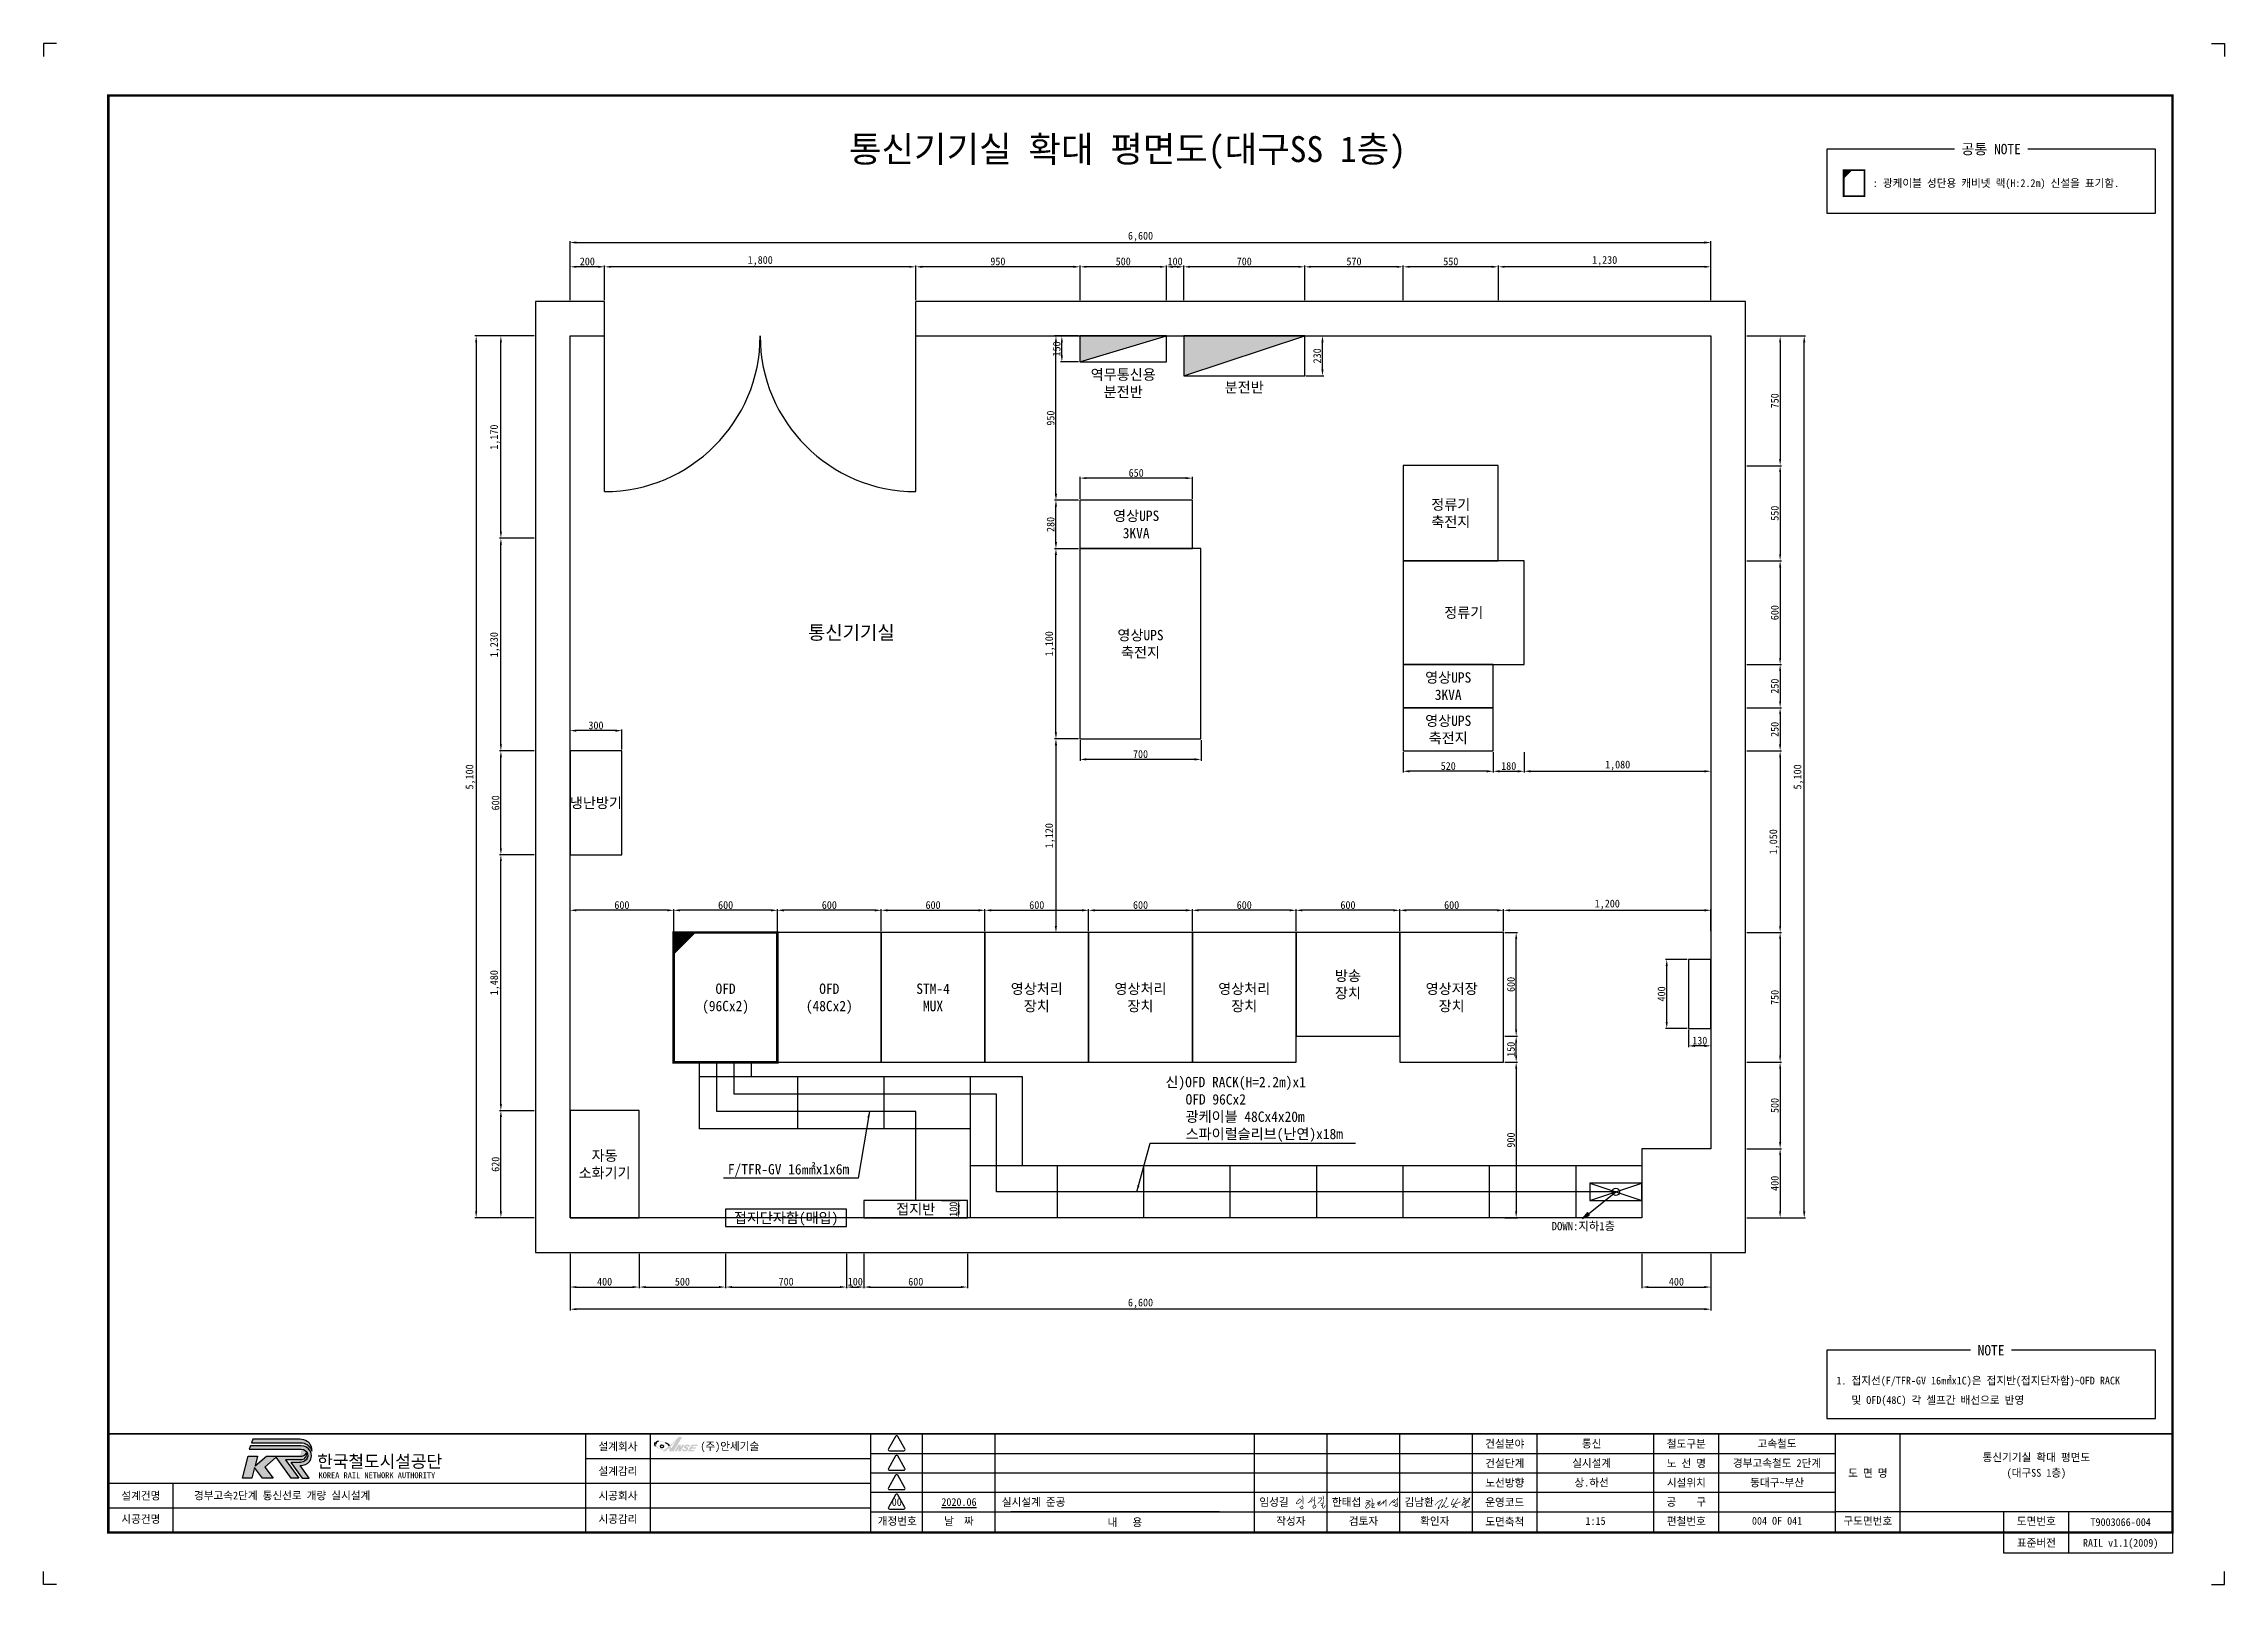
# Paper-space layout '대구SS 확대' of a CAD drawing. Header units: millimetres. Extents: x 0 to 841, y 0 to 594.
# The model-space entities are those that its viewports show. They can reach past a viewport. Long polylines and large blocks are cut down to what shows.
import ezdxf
from ezdxf.enums import TextEntityAlignment as Align

# ---------------------------------------------------------------- set-up
doc = ezdxf.new("R2010")
doc.units = ezdxf.units.MM
doc.linetypes.add('HIDDEN2', pattern=[0.1875, 0.125, -0.0625])
for name, color, linetype in [('TT-BASE', 253, 'Continuous'), ('TT-CABL', 4, 'Continuous'), ('TT-CTRL-JUNT', 4, 'Continuous'), ('TT-TRAY', 4, 'Continuous'), ('TX-BORD', 7, 'Continuous'), ('TZ-BASE', 253, 'Continuous'), ('TZ-DIMS', 1, 'Continuous'), ('TZ-LEAL', 1, 'Continuous'), ('TZ-LEAT', 3, 'Continuous'), ('TZ-LINE', 4, 'Continuous'), ('TZ-SYMB', 2, 'Continuous'), ('TZ-TEX2', 3, 'Continuous'), ('TZ-TEXT', 3, 'Continuous')]:
    doc.layers.add(name, color=color, linetype=linetype)
doc.layers.add('TX-PAPR', color=2, linetype='Continuous', plot=False)
doc.styles.add('KORAIL', font='GulimChe.ttf')
doc.styles.get("Standard").update_dxf_attribs({"font": 'GulimChe.ttf'})
doc.styles.add('TB_TEXT', font='GulimChe.ttf')
doc.styles.add('TB_WBTXT', font='GulimChe.ttf')
doc.dimstyles.new('D15', dxfattribs={"dimscale": 15, "dimtxt": 3, "dimasz": 2.5, "dimexe": 0.5, "dimexo": 0.5, "dimgap": 0.5, "dimtad": 1, "dimdec": 0, "dimzin": 1, "dimdsep": 46, "dimlunit": 6, "dimtxsty": 'Standard', "dimcen": 1, "dimclrd": 1, "dimclre": 1, "dimclrt": 3, "dimadec": 0, "dimazin": 0, "dimtfac": 1, "dimtdec": 0, "dimtix": 1, "dimtmove": 2, "dimatfit": 3, "dimfxl": 0, "dimtvp": 2, "dimlwd": -1, "dimlwe": -1, "dimarcsym": 0})

psp = doc.layouts.new('대구SS 확대')

msp = doc.modelspace()

# ---------------------------------------------------------------- texts
at = {"layer": 'TZ-BASE'}
msp.add_text('통신기기실', height=80, dxfattribs=at).set_placement((14987, 24030), align=Align.MIDDLE_CENTER)
at = {"layer": 'TZ-LEAT', "char_height": 60}
for s, insert, attachment_point in [('{\\C6;신)OFD RACK(H=2.2m)x1\\P   OFD 96Cx2\\P   광케이블 48Cx4x20m\\P\\pt120;   스파이럴슬리브(난연)x18m}', (16804.4, 21084.4), 7), ('F/TFR-GV 16㎟x1x6m', (14975.1, 20881.7), 9)]:
    msp.add_mtext(s, dxfattribs=dict(at, insert=insert, attachment_point=attachment_point))
at = {"layer": 'TZ-TEX2'}
for s, p in [('공통 NOTE', (21580.2, 26825.6, 23.2)), ('NOTE', (21580.2, 19879.5, 23.2))]:
    msp.add_text(s, height=60, dxfattribs=at).set_placement(p, align=Align.MIDDLE)
for s, height, p in [(': 광케이블 성단용 캐비넷 랙(H:2.2m) 신설을 표기함.', 45, (20896.1, 26629.1, 23.2)), ('DOWN:지하1층', 48, (19038.3, 20597.3)), ('1. 접지선(F/TFR-GV 16㎟x1C)은 접지반(접지단자함)~OFD RACK', 45, (20685.4, 19704.1, 23.2)), ('   및 OFD(48C) 각 셀프간 배선으로 반영', 45, (20685.4, 19591.6, 23.2))]:
    msp.add_text(s, height=height, dxfattribs=at).set_placement(p, align=Align.MIDDLE_LEFT)
at = {"layer": 'TZ-TEXT'}
for s, p in [('역무통신용', (16559.8, 25521.9)), ('분전반', (17259.8, 25448.2)), ('분전반', (16559.8, 25421.9)), ('영상UPS', (16634.8, 24705.2)), ('정류기', (18454.8, 24770.2)), ('3KVA', (16634.8, 24605.2)), ('축전지', (18454.8, 24670.2)), ('정류기', (18529.8, 24145.2)), ('영상UPS', (16659.8, 24015.2)), ('축전지', (16659.8, 23915.2)), ('영상UPS', (18439.8, 23770.2)), ('3KVA', (18439.8, 23670.2)), ('영상UPS', (18439.8, 23520.2)), ('축전지', (18439.8, 23420.2)), ('냉난방기', (13509.8, 23045.2)), ('방송', (17859.8, 22045.2)), ('OFD', (14259.8, 21970.2)), ('OFD', (14859.8, 21970.2)), ('STM-4', (15459.8, 21970.2)), ('영상처리', (16059.8, 21970.2)), ('영상처리', (16659.8, 21970.2)), ('영상처리', (17259.8, 21970.2)), ('장치', (17859.8, 21945.2)), ('영상저장', (18459.8, 21970.2)), ('(96Cx2)', (14259.8, 21870.2)), ('(48Cx2)', (14859.8, 21870.2)), ('MUX', (15459.8, 21870.2)), ('장치', (16059.8, 21870.2)), ('장치', (16659.8, 21870.2)), ('장치', (17259.8, 21870.2)), ('장치', (18459.8, 21870.2)), ('소화기기', (13559.8, 20905.2)), ('자동', (13559.8, 21005.2)), ('접지반', (15359.8, 20695.2)), ('접지단자함(매입)', (14609.8, 20645.2))]:
    msp.add_text(s, height=60, dxfattribs=at).set_placement(p, align=Align.MIDDLE_CENTER)

# ---------------------------------------------------------------- blocks, each defined once
blk = doc.blocks.new('CXGLOGO-UNIT-KRNA-COLOR')
h = blk.add_hatch(color=166)
edge = h.paths.add_edge_path()
edge.add_arc((15.3, 4.2), 10, 59.195, 87.6904)
edge.add_line((15.7, 14.2), (-14.6, 14.2))
edge.add_line((-14.6, 14.2), (-15.4, 11.9))
edge.add_line((-15.4, 11.9), (17.3, 11.9))
edge.add_arc((16.4, 4.8), 7.13, 14.4338, 82.8523, ccw=False)
edge.add_arc((17.2, 7.5), 6.18, 351.2788, 418.625)
h = blk.add_hatch(color=166)
edge = h.paths.add_edge_path()
edge.add_line((-17.6, 3.4), (-11.6, 3.4))
edge.add_line((-11.6, 3.4), (-13.1, -2.8))
edge.add_line((-13.1, -2.8), (-5.8, 3.4))
edge.add_line((-5.8, 3.4), (16.9, 3.4))
edge.add_arc((16.5, 6.7), 3.37, 277.1672, 339.2536)
edge.add_arc((16.5, 4.5), 3.37, -86.0611, 17.644, ccw=False)
edge.add_line((16.7, 1.1), (6.4, 1.1))
edge.add_line((6.4, 1.1), (15, -10.7))
edge.add_line((15, -10.7), (10.1, -10.7))
edge.add_line((10.1, -10.7), (0.4, 2.7))
edge.add_line((0.4, 2.7), (-6.9, -3.7))
edge.add_line((-6.9, -3.7), (-1.4, -10.8))
edge.add_line((-1.4, -10.8), (-8.3, -10.8))
edge.add_line((-8.3, -10.8), (-13.5, -4))
edge.add_line((-13.5, -4), (-15.1, -10.8))
edge.add_line((-15.1, -10.8), (-21.2, -10.8))
edge.add_line((-21.2, -10.8), (-17.6, 3.4))
h = blk.add_hatch(color=46)
edge = h.paths.add_edge_path()
edge.add_arc((15.4, 5.5), 6.16, 269.178, 301.5498, ccw=False)
edge.add_line((15.3, -0.7), (9.8, -0.7))
edge.add_line((9.8, -0.7), (17.2, -10.8))
edge.add_line((17.2, -10.8), (21.7, -10.8))
edge.add_line((21.7, -10.8), (15.9, -2.7))
edge.add_arc((15.5, 6.1), 8.86, 272.286, 317.0312)
edge.add_arc((16.8, 3.7), 6.34, 325.2805, 452.1314)
edge.add_line((16.5, 10), (-16, 10))
edge.add_line((-16, 10), (-16.8, 7.8))
edge.add_line((-16.8, 7.8), (16.6, 7.8))
edge.add_arc((16.8, 3.8), 3.99, -62.7193, 92.2922, ccw=False)
at = {"color": 166}
for points in [[(20.4, 12.8, 0.12498), (15.7, 14.2), (-14.6, 14.2), (-15.4, 11.9), (17.3, 11.9, -0.307728), (23.3, 6.6, 0.302614)], [(-17.6, 3.4), (-11.6, 3.4), (-13.1, -2.8), (-5.8, 3.4), (16.9, 3.4, 0.27773), (19.7, 5.5, -0.486141), (16.7, 1.1), (6.4, 1.1), (15, -10.7), (10.1, -10.7), (0.4, 2.7), (-6.9, -3.7), (-1.4, -10.8), (-8.3, -10.8), (-13.5, -4), (-15.1, -10.8), (-21.2, -10.8)]]:
    blk.add_lwpolyline(points, format="xyb", close=True, dxfattribs=at)
at = {"color": 46}
blk.add_lwpolyline([(18.6, 0.2, -0.142195), (15.3, -0.7), (9.8, -0.7), (17.2, -10.8), (21.7, -10.8), (15.9, -2.7, 0.197757), (22, 0.1, 0.61792), (16.5, 10), (-16, 10), (-16.8, 7.8), (16.6, 7.8, -0.802668)], format="xyb", close=True, dxfattribs=at)
blk = doc.blocks.new('CXGLOGO-KRNA-COLOR')
blk.add_blockref('CXGLOGO-UNIT-KRNA-COLOR', (0, 0))
at = {"color": 166, "style": 'KORAIL'}
for s, height, p in [('한국철도시설공단', 8, (26.8, -4)), ('KOREA RAIL NETWORK AUTHORITY', 3.75, (27.7, -10.8))]:
    blk.add_text(s, height=height, dxfattribs=at).set_placement(p)
blk = doc.blocks.new('TXBLKA1-KRNAH')
at = {"layer": 'TX-BORD'}
h = blk.add_hatch(color=5, dxfattribs=at)
h.paths.add_polyline_path([(241.41, 53.44, 0.096425), (239.85, 54.59, 0.1233), (237.07, 55.37, 0.107959), (236.18, 55.25, 0.147974), (235.63, 54.71, 0.146771), (235.6, 53.86, 0.166867), (235.92, 53.32, 0.084002), (237.3, 52.29, 0.125004), (238.6, 51.98, 0.324316), (238.9, 52.16, 0.181232), (238.8, 52.77, -0.176206), (238.41, 52.66, -0.165955), (238.43, 52.37, -0.236091), (238.11, 52.27, -0.163197), (237.2, 52.6, -0.211159), (236.11, 54.03, -0.492063), (237.15, 55.14, -0.264032), (241.01, 53.12, -0.023302), (238.51, 51.28), (239.75, 51.28, 0.034752), (241.24, 52.65, -0.038457), (241.29, 51.28), (242.97, 51.28), (246.25, 56.8), (244.88, 56.8, -0.036327)])
h.paths.add_polyline_path([(242.08, 52.46), (241.66, 53.16, 0.03885), (244.06, 55.69)], flags=16)
h = blk.add_hatch(color=3, dxfattribs=at)
h.paths.add_polyline_path([(244.79, 51.28), (245.61, 51.28), (247.14, 53.85), (246.32, 53.85), (245.64, 52.71), (245.64, 53.85), (244.83, 53.85), (243.3, 51.28), (244.11, 51.28), (244.79, 52.43)])
h.paths.add_polyline_path([(247.73, 51.85, -0.206701), (247.2, 51.81, -0.316027), (247.06, 51.95, -0.031225), (247.06, 52.07), (246.36, 52.07, 0.483426), (246.52, 51.35, 0.203838), (248.04, 51.43, 0.079762), (248.43, 51.8, 0.172378), (248.58, 52.3, 0.221594), (248.3, 52.81, 0.038449), (247.87, 53.02, -0.563174), (247.89, 53.34, -0.276773), (248.29, 53.37, -0.312628), (248.42, 53.08), (249.21, 53.08, 0.143901), (249.17, 53.48, 0.169249), (248.83, 53.82, 0.119216), (248.04, 53.89, 0.167621), (247.24, 53.47, 0.258991), (246.94, 52.74, 0.208246), (247.3, 52.44, -0.022645), (247.74, 52.2, -0.588103)])
h.paths.add_polyline_path([(249.56, 51.83), (249.82, 52.27), (251.36, 52.27), (251.72, 52.86), (250.18, 52.86), (250.44, 53.3), (251.98, 53.3), (252.31, 53.85), (250, 53.85), (248.47, 51.28), (250.78, 51.28), (251.1, 51.83)])
h.paths.add_polyline_path([(239.05, 53.25, 1), (237.87, 53.25, 1)])
at = {"layer": 'DEFPOINTS', "color": 1}
blk.add_line((836, 594), (841, 594), dxfattribs=at)
for points in [[(5, 594), (0, 594), (0, 589)], [(836, 594), (841, 594), (841, 589)], [(5, 0), (0, 0), (0, 5)], [(836, 0), (841, 0), (841, 5)]]:
    blk.add_lwpolyline(points, dxfattribs=at)
at = {"layer": 'TX-BORD'}
for p, q in [((234, 20), (234, 58)), ((319, 50.5), (549.5, 50.5)), ((339, 20), (339, 58)), ((367, 20), (367, 58)), ((467, 20), (467, 58)), ((495, 20), (495, 58)), ((523, 20), (523, 58)), ((549.5, 50.5), (691, 50.5)), ((576, 20), (576, 58)), ((621, 20), (621, 58)), ((646, 20), (646, 58)), ((716, 20), (716, 58)), ((209, 48.5), (319, 48.5)), ((319, 43), (549.5, 43)), ((549.5, 43), (691, 43)), ((25, 39), (319, 39)), ((50, 20), (50, 39)), ((319, 35.5), (549.5, 35.5)), ((549.5, 35.5), (691, 35.5)), ((25, 29.5), (319, 29.5)), ((319, 28), (691, 28)), ((453.5, 28), (373, 28)), ((821, 28), (691, 28)), ((756, 20), (756, 28)), ((781, 12), (781, 28))]:
    blk.add_line(p, q, dxfattribs=at)
at = {"layer": 'TX-BORD', "const_width": 1}
blk.add_lwpolyline([(821, 20), (25, 20), (25, 574), (821, 574)], close=True, dxfattribs=at)
at = {"layer": 'TX-BORD'}
for points, const_width in [([(25, 58), (821, 58)], 0.5), ([(209, 20), (209, 58)], 0.5), ([(209, 20), (209, 58)], 0.5), ([(319, 20), (319, 58)], 0.5), ([(551, 20), (551, 58)], 0.5), ([(691, 20), (691, 58)], 0.5), ([(489.16, 32.47), (490.23, 32.6)], 0.24), ([(510.02, 32.43), (511.22, 32.3), (511.29, 32.17), (511.29, 31.91), (509.68, 31.25), (511.29, 31.91), (511.93, 32.15), (511.29, 31.91), (510.45, 30.87), (510.06, 30.25), (509.86, 29.88), (509.82, 29.64), (509.85, 29.48), (509.94, 29.38), (510.07, 29.35), (510.38, 29.36), (511.09, 29.84), (511.32, 30.09), (511.53, 30.37), (511.52, 30.66), (511.47, 30.83), (511.33, 30.95), (511.02, 30.99), (510.45, 30.87)], 0.24), ([(511.96, 33.12), (512.32, 32.9), (512.39, 32.4), (512.31, 31.14), (512.21, 29.77), (512.24, 29.56), (512.39, 29.52), (512.61, 29.55), (512.95, 29.62), (513.48, 29.76)], 0.24), ([(512.31, 31.14), (512.99, 31.2), (513.13, 31.16), (513.03, 30.78), (512.21, 29.77)], 0.24), ([(514.32, 31.57), (514.59, 31.64), (515.5, 32.11), (514.59, 31.64), (514.69, 31.19), (514.15, 30.85), (514.69, 31.19), (515.47, 31.61), (514.75, 30.62), (514.93, 30.41), (515.2, 30.4), (515.62, 30.7), (516.67, 31.8), (516.69, 32.23), (516.67, 31.8), (516.66, 31.21), (517.64, 32.57), (517.67, 29.98)], 0.24), ([(521.05, 32.83), (519.79, 31.7), (518.83, 30.43), (519.79, 31.7), (520.42, 32.27), (520.32, 31.82), (520.41, 31.55), (520.64, 31.46), (521, 31.65), (520.94, 31.92), (522.01, 32.93), (522.02, 33.4), (522.01, 32.93), (521.99, 31.92), (521.99, 31.59), (521.7, 31.85), (521.99, 31.59), (522.08, 31.07), (522.06, 30.3), (521.97, 30), (521.58, 29.93), (521.29, 29.99), (521.13, 30.2), (521.17, 30.65), (521.36, 30.97), (521.77, 31.01), (522.08, 31)], 0.24), ([(521.15, 30.43), (520.87, 30.43), (520.47, 30.53), (520.28, 30.68)], 0.24)]:
    blk.add_lwpolyline(points, dxfattribs=dict(at, const_width=const_width))
for points in [[(328.58, 57.05), (325.78, 52.19, 0.57735), (326.17, 51.52), (331.78, 51.52, 0.57735), (332.17, 52.19), (329.36, 57.05, 0.57735)], [(328.58, 49.55), (325.78, 44.69, 0.57735), (326.17, 44.02), (331.78, 44.02, 0.57735), (332.17, 44.69), (329.36, 49.55, 0.57735)], [(328.58, 42.05), (325.78, 37.19, 0.57735), (326.17, 36.52), (331.78, 36.52, 0.57735), (332.17, 37.19), (329.36, 42.05, 0.57735)], [(328.58, 34.55), (325.78, 29.69, 0.57735), (326.17, 29.02), (331.78, 29.02, 0.57735), (332.17, 29.69), (329.36, 34.55, 0.57735)]]:
    blk.add_lwpolyline(points, format="xyb", close=True, dxfattribs=at)
at = {"layer": 'TX-BORD', "const_width": 0.24}
for points in [[(485.57, 34.24, -0.031521), (485.64, 32.12, 0.015452), (485.64, 30.85, 0.488947)], [(489.3, 33.6, -0.116912), (488.11, 31.72, -0.245276), (487.54, 31.55, -2.571837)], [(490.15, 33.87, -0.089273), (490.12, 31.67, 0.068943), (490.06, 30.69, 0.261353)], [(493.32, 34.22, -0.102288), (493.6, 33.42, -0.080289), (493.6, 33.07, 0.066761), (493.58, 32.62, -0.06278), (493.53, 31.56, 8.85417)], [(547.43, 33.59, -0.145348), (547.88, 33.43, -0.307225), (547.95, 33.23, -0.212679), (547.38, 32.49, -0.113681), (548.62, 33.04, -0.266507), (548.74, 33, -3.538723)], [(484.54, 33.09, 0.071134), (483.15, 31.48, 0.394214), (483.21, 31.1, 0.224261), (483.52, 31.04, 0.193438), (484.97, 32.08, 0.544983), (484.67, 32.72, 0.066146), (484.03, 32.72, 27.196208)], [(484.41, 29.84, 0.02121), (484.98, 29.12, 0.409369), (485.14, 29.11, -0.211811), (485.49, 29.21, 0.416377), (485.62, 29.3, 0.123643), (485.54, 30.12, 0.523631), (485.28, 30.19, -0.072983), (484.51, 29.7, 0.005941)], [(488.57, 32.27, -0.142438), (489.07, 31.68, 5.949847)], [(490.05, 30.54, 0.235154), (489.49, 29.9, 0.345857), (489.7, 29.41, 0.306746), (490.2, 29.45, 0.103095), (490.63, 29.98, 0.395571), (490.49, 30.5, 0.242915), (490.05, 30.54, 6.064713)], [(491.55, 33.36, 0.139976), (491.83, 33.26, 0.096355), (492.64, 33.37, -0.240321), (492.85, 33.34, -0.353191), (492.93, 33.05, -0.157335), (491.33, 31.22, -6.381378)], [(492.46, 31.11), (493.22, 31.4, -0.375176), (493.45, 31.31, -0.266244), (493.45, 31.13, -0.042219), (493.07, 30.6, -0.159939), (492.63, 30.34, -0.171647), (493.2, 30.37, -0.458058), (493.29, 30.17, 0.159326), (493.23, 29.58, 0.227707), (493.39, 29.37, 0.407988), (493.73, 29.47, -0.001483), (493.89, 29.78, 0.004186), (494.14, 30.24, -0.100484), (494.33, 30.47, -0.346277)], [(536.7, 30.48, -0.382901), (536.65, 30.71, -0.12512), (539.4, 32.69, -0.474239), (539.59, 32.59, -0.046113), (537.92, 29.73, 0.151113), (537.77, 29.29, 0.58991), (537.88, 29.22, 0.096338), (538.33, 29.72, 2.196927)], [(540.73, 33.09, -0.071383), (541.05, 33.41, -0.346917), (541.16, 33.41, -0.258278), (541.18, 33.35, -0.079918), (541.06, 32.96, -0.048596), (539.06, 29.69, 0.947427), (539.13, 29.64, -0.022437), (540.04, 30.36, -0.344585), (540.2, 30.35, -0.12284), (540.25, 30.29, 0.011347), (540.43, 29.85, 0.194638), (540.6, 29.69, 0.189435), (540.9, 29.69, 0.009404), (541.84, 30.24, 3.287276)], [(543.84, 33.07, 0.030212), (542.85, 31.06, 0.575113), (543.08, 30.76, 0.043168), (545.96, 31.58, 0.237594), (546.32, 31.98, 1.260425)], [(545.61, 33.11, 0.150889), (545.13, 32.65, 0.025288), (543.37, 29.61), (544.07, 30.23, -0.448359), (544.33, 30.16, 0.073819), (544.59, 29.67, 0.359456), (544.94, 29.59, 0.031982), (545.26, 29.77, 3.102048)], [(547.6, 31.85, 0.23976), (547.57, 31.5, 0.345796), (547.69, 31.43, 0.195352), (548.64, 32.18, 0.393888), (548.6, 32.35, 0.293784), (548.35, 32.35, 0.099623), (547.44, 31.43, 0.02205), (546.93, 30.69, 0.380988), (546.98, 30.44, 0.18866), (547.1, 30.41), (549.22, 31.59, 0.122154), (549.44, 31.8), (550.04, 33.22, 0.396041), (549.99, 33.36, 0.224142), (549.88, 33.36, 0.078358), (549.02, 32.08), (547.95, 29.67, 0.444285), (547.97, 29.61), (548.29, 29.6, 0.179185), (548.5, 29.67), (549.15, 30.07, -0.135616), (549.34, 30.12), (550.04, 30.11)]]:
    blk.add_lwpolyline(points, format="xyb", dxfattribs=at)
at = {"layer": 'TX-BORD'}
blk.add_lwpolyline([(821, 20), (821, 12), (756, 12), (756, 20)], close=True, dxfattribs=at)
at = {"layer": 'TX-BORD', "color": 3}
blk.add_circle((238.46, 53.25), 0.594, dxfattribs=at)
at = {"layer": 'TX-BORD', "color": 5}
for centre, radius, start, end in [((237.04, 54.23), 1.49, 161.17216, 194.57108), ((236.55, 54.06), 0.967, 192.10036, 229.99429), ((237.06, 54.19), 0.96, 84.64387, 189.44431), ((237.68, 50.02), 5.06, 42.58477, 64.6157)]:
    blk.add_arc(centre, radius, start, end, dxfattribs=at)
at = {"layer": 'TX-BORD', "xscale": 0.6, "yscale": 0.6}
blk.add_blockref('CXGLOGO-KRNA-COLOR', (89.41, 47.41), dxfattribs=at)
at = {"layer": 'TX-BORD', "style": 'TB_TEXT'}
for s, p in [('설계회사', (221.5, 53.25)), ('건설분야', (563.5, 54.25)), ('철도구분', (633.5, 54.25)), ('설계감리', (221.5, 43.75)), ('건설단계', (563.5, 46.75)), ('노 선 명', (633.5, 46.75)), ('도 면 명', (703.5, 43)), ('설계건명', (37.5, 34.25)), ('시공회사', (221.5, 34.25)), ('노선방향', (563.5, 39.25)), ('시설위치', (633.5, 39.25)), ('시공건명', (37.5, 25.25)), ('시공감리', (221.5, 25.25)), ('개정번호', (329.21, 24.5)), ('날  짜', (353, 24.5)), ('내   용', (417, 24)), ('작성자', (481, 24.5)), ('검토자', (509, 24.5)), ('확인자', (536.5, 24.5)), ('운영코드', (563.5, 31.75)), ('도면축척', (563.5, 24.25)), ('공    구', (633.5, 31.75)), ('편철번호', (633.5, 24.5)), ('구도면번호', (703.5, 24.51)), ('도면번호', (768.5, 24.51))]:
    blk.add_text(s, height=3, dxfattribs=at).set_placement(p, align=Align.MIDDLE)
blk.add_text('표준버전', height=3, dxfattribs=at).set_placement((768.5, 16), align=Align.MIDDLE_CENTER)
at = {"layer": 'TX-BORD', "style": 'TB_TEXT', "flags": 1}
blk.add_attdef('TD_CLASSCODE', text='', height=3, dxfattribs=at).set_placement((25, 577.54), align=Align.MIDDLE_LEFT)
at = {"layer": 'TX-BORD'}
for tag, height, style, p in [('TB_MTITIL', 10, 'TB_WBTXT', (418, 553.33)), ('TB_STITL', 7, 'TB_WBTXT', (418, 538.33)), ('TR_RNUM4', 3, 'TB_TEXT', (329, 54.25)), ('TR_RDAT4', 3, 'TB_TEXT', (353, 54.25)), ('TD_FIELD', 3, 'TB_TEXT', (597, 54.25)), ('TD_RLCLASS', 3, 'TB_TEXT', (668.5, 54.25)), ('TD_DNAME_TOP', 3, 'TB_TEXT', (768.5, 48.98)), ('TR_RNUM3', 3, 'TB_TEXT', (329, 46.75)), ('TR_RDAT3', 3, 'TB_TEXT', (353, 46.75)), ('TD_CSTEP', 3, 'TB_TEXT', (597, 46.75)), ('TD_RLNAME', 3, 'TB_TEXT', (668.5, 46.75)), ('TD_DNAME_MAIN', 3, 'TB_TEXT', (768.5, 43)), ('TR_RNUM2', 3, 'TB_TEXT', (329, 39.25)), ('TR_RDAT2', 3, 'TB_TEXT', (353, 39.25)), ('TD_DIRCODE', 3, 'TB_TEXT', (597, 39.25)), ('TD_RLSECT', 3, 'TB_TEXT', (668.5, 39.25)), ('TD_DNAME_BOT', 3, 'TB_TEXT', (768.5, 36.98)), ('TR_RNUM1', 3, 'TB_TEXT', (329, 31.75)), ('TR_RDAT1', 3, 'TB_TEXT', (353, 31.75)), ('TD_SYSCODE', 3, 'TB_TEXT', (597, 31.75)), ('SCALE', 3, 'TB_TEXT', (598.5, 24.45)), ('TD_CSECT', 3, 'TB_TEXT', (668.5, 31.75)), ('TD_DWGNO', 3, 'TB_TEXT', (668.5, 24.5)), ('TD_DWGCODE_PREV', 3, 'TB_TEXT', (736, 24)), ('TD_DWGCODE', 3, 'TB_TEXT', (801, 24)), ('TD_VERSION', 3, 'TB_TEXT', (801, 16))]:
    blk.add_attdef(tag, text='', height=height, dxfattribs=dict(at, style=style)).set_placement(p, align=Align.MIDDLE_CENTER)
at = {"layer": 'TX-BORD', "style": 'TB_TEXT'}
for tag, p in [('TD_DCOMP', (253.27, 53.25)), ('TR_RCON4', (369.52, 54.25)), ('TR_DGN4', (468.83, 54.25)), ('TR_CHK4', (496.83, 54.25)), ('TR_APP4', (524.83, 54.25)), ('TD_DSCCOMP', (253.27, 43.75)), ('TR_RCON3', (369.52, 46.75)), ('TR_DGN3', (468.83, 46.75)), ('TR_CHK3', (496.83, 46.75)), ('TR_APP3', (524.83, 46.75)), ('TD_DNAME', (58, 34.25)), ('TD_CCOMP', (253.27, 34.25)), ('TR_RCON2', (369.52, 39.25)), ('TR_DGN2', (468.83, 39.25)), ('TR_CHK2', (496.83, 39.25)), ('TR_APP2', (524.83, 39.25)), ('TD_CNAME', (58, 25.15)), ('TD_CSCOMP', (253.27, 25.25)), ('TR_RCON1', (369.52, 31.75)), ('TR_DGN1', (468.83, 31.75)), ('TR_CHK1', (496.83, 31.75)), ('TR_APP1', (524.83, 31.75))]:
    blk.add_attdef(tag, text='', height=3, dxfattribs=at).set_placement(p, align=Align.MIDDLE_LEFT)
blk = doc.blocks.new('*D3')
at = {"layer": 'DEFPOINTS', "color": 0}
for p in [(13360, 20445), (13760, 20445), (13760, 20245)]:
    blk.add_point(p, dxfattribs=at)
at = {"layer": 'TZ-DIMS', "color": 1}
for p, q in [((13360, 20438), (13360, 20238)), ((13760, 20438), (13760, 20238)), ((13397, 20245), (13722, 20245))]:
    blk.add_line(p, q, dxfattribs=at)
for points in [[(13397, 20251), (13397, 20239), (13360, 20245)], [(13722, 20251), (13722, 20239), (13760, 20245)]]:
    blk.add_solid(points, dxfattribs=at)
at = {"layer": 'TZ-DIMS', "color": 3, "insert": (13560, 20276), "char_height": 45, "attachment_point": 5}
blk.add_mtext('400', dxfattribs=at)
blk = doc.blocks.new('*D4')
at = {"layer": 'DEFPOINTS', "color": 0}
for p in [(13760, 20445), (14260, 20445), (14260, 20245)]:
    blk.add_point(p, dxfattribs=at)
at = {"layer": 'TZ-DIMS', "color": 1}
for p, q in [((13760, 20438), (13760, 20238)), ((14260, 20438), (14260, 20238)), ((13797, 20245), (14222, 20245))]:
    blk.add_line(p, q, dxfattribs=at)
for points in [[(13797, 20251), (13797, 20239), (13760, 20245)], [(14222, 20251), (14222, 20239), (14260, 20245)]]:
    blk.add_solid(points, dxfattribs=at)
at = {"layer": 'TZ-DIMS', "color": 3, "insert": (14010, 20276), "char_height": 45, "attachment_point": 5}
blk.add_mtext('500', dxfattribs=at)
blk = doc.blocks.new('*D5')
at = {"layer": 'DEFPOINTS', "color": 0}
for p in [(14260, 20445), (14960, 20445), (14960, 20245)]:
    blk.add_point(p, dxfattribs=at)
at = {"layer": 'TZ-DIMS', "color": 1}
for p, q in [((14260, 20438), (14260, 20238)), ((14960, 20438), (14960, 20238)), ((14297, 20245), (14922, 20245))]:
    blk.add_line(p, q, dxfattribs=at)
for points in [[(14297, 20251), (14297, 20239), (14260, 20245)], [(14922, 20251), (14922, 20239), (14960, 20245)]]:
    blk.add_solid(points, dxfattribs=at)
at = {"layer": 'TZ-DIMS', "color": 3, "insert": (14610, 20276), "char_height": 45, "attachment_point": 5}
blk.add_mtext('700', dxfattribs=at)
blk = doc.blocks.new('*D6')
at = {"layer": 'DEFPOINTS', "color": 0}
for p in [(14960, 20445), (15060, 20445), (15060, 20245)]:
    blk.add_point(p, dxfattribs=at)
at = {"layer": 'TZ-DIMS', "color": 1}
for p, q in [((14960, 20438), (14960, 20238)), ((15060, 20438), (15060, 20238)), ((14997, 20245), (15022, 20245))]:
    blk.add_line(p, q, dxfattribs=at)
for points in [[(14997, 20251), (14997, 20239), (14960, 20245)], [(15022, 20251), (15022, 20239), (15060, 20245)]]:
    blk.add_solid(points, dxfattribs=at)
at = {"layer": 'TZ-DIMS', "color": 3, "insert": (15010, 20276), "char_height": 45, "attachment_point": 5}
blk.add_mtext('100', dxfattribs=at)
blk = doc.blocks.new('*D7')
at = {"layer": 'DEFPOINTS', "color": 0}
for p in [(15060, 20445), (15660, 20445), (15660, 20245)]:
    blk.add_point(p, dxfattribs=at)
at = {"layer": 'TZ-DIMS', "color": 1}
for p, q in [((15060, 20438), (15060, 20238)), ((15660, 20438), (15660, 20238)), ((15097, 20245), (15622, 20245))]:
    blk.add_line(p, q, dxfattribs=at)
for points in [[(15097, 20251), (15097, 20239), (15060, 20245)], [(15622, 20251), (15622, 20239), (15660, 20245)]]:
    blk.add_solid(points, dxfattribs=at)
at = {"layer": 'TZ-DIMS', "color": 3, "insert": (15360, 20276), "char_height": 45, "attachment_point": 5}
blk.add_mtext('600', dxfattribs=at)
blk = doc.blocks.new('*D8')
at = {"layer": 'DEFPOINTS', "color": 0}
for p in [(19560, 20445), (19960, 20445), (19960, 20245)]:
    blk.add_point(p, dxfattribs=at)
at = {"layer": 'TZ-DIMS', "color": 1}
for p, q in [((19560, 20438), (19560, 20238)), ((19960, 20438), (19960, 20238)), ((19597, 20245), (19922, 20245))]:
    blk.add_line(p, q, dxfattribs=at)
for points in [[(19597, 20251), (19597, 20239), (19560, 20245)], [(19922, 20251), (19922, 20239), (19960, 20245)]]:
    blk.add_solid(points, dxfattribs=at)
at = {"layer": 'TZ-DIMS', "color": 3, "insert": (19760, 20276), "char_height": 45, "attachment_point": 5}
blk.add_mtext('400', dxfattribs=at)
blk = doc.blocks.new('*D9')
at = {"layer": 'DEFPOINTS', "color": 0}
for p in [(13360, 20445), (19960, 20445), (13360, 20117)]:
    blk.add_point(p, dxfattribs=at)
at = {"layer": 'TZ-DIMS', "color": 1}
for p, q in [((13360, 20438), (13360, 20109)), ((19960, 20438), (19960, 20109)), ((19922, 20117), (13397, 20117))]:
    blk.add_line(p, q, dxfattribs=at)
for points in [[(13397, 20123), (13397, 20111), (13360, 20117)], [(19922, 20123), (19922, 20111), (19960, 20117)]]:
    blk.add_solid(points, dxfattribs=at)
at = {"layer": 'TZ-DIMS', "color": 3, "insert": (16660, 20150), "char_height": 45, "attachment_point": 5}
blk.add_mtext('6,600', dxfattribs=at)
blk = doc.blocks.new('*D10')
at = {"layer": 'DEFPOINTS', "color": 0}
for p in [(12960, 21265), (13160, 21265), (13160, 20645)]:
    blk.add_point(p, dxfattribs=at)
at = {"layer": 'TZ-DIMS', "color": 1}
for p, q in [((13152, 21265), (12952, 21265)), ((12960, 20683), (12960, 21228)), ((13152, 20645), (12952, 20645))]:
    blk.add_line(p, q, dxfattribs=at)
for points in [[(12954, 21228), (12966, 21228), (12960, 21265)], [(12954, 20683), (12966, 20683), (12960, 20645)]]:
    blk.add_solid(points, dxfattribs=at)
at = {"layer": 'TZ-DIMS', "color": 3, "insert": (12929, 20955), "char_height": 45, "attachment_point": 5, "rotation": 90}
blk.add_mtext('620', dxfattribs=at)
blk = doc.blocks.new('*D11')
at = {"layer": 'DEFPOINTS', "color": 0}
for p in [(12960, 22745), (13160, 22745), (13160, 21265)]:
    blk.add_point(p, dxfattribs=at)
at = {"layer": 'TZ-DIMS', "color": 1}
for p, q in [((13152, 22745), (12952, 22745)), ((12960, 21303), (12960, 22708)), ((13152, 21265), (12952, 21265))]:
    blk.add_line(p, q, dxfattribs=at)
for points in [[(12954, 22708), (12966, 22708), (12960, 22745)], [(12954, 21303), (12966, 21303), (12960, 21265)]]:
    blk.add_solid(points, dxfattribs=at)
at = {"layer": 'TZ-DIMS', "color": 3, "insert": (12926, 22005), "char_height": 45, "attachment_point": 5, "rotation": 90}
blk.add_mtext('1,480', dxfattribs=at)
blk = doc.blocks.new('*D12')
at = {"layer": 'DEFPOINTS', "color": 0}
for p in [(12960, 23345), (13160, 23345), (13160, 22745)]:
    blk.add_point(p, dxfattribs=at)
at = {"layer": 'TZ-DIMS', "color": 1}
for p, q in [((13152, 23345), (12952, 23345)), ((12960, 22783), (12960, 23308)), ((13152, 22745), (12952, 22745))]:
    blk.add_line(p, q, dxfattribs=at)
for points in [[(12954, 23308), (12966, 23308), (12960, 23345)], [(12954, 22783), (12966, 22783), (12960, 22745)]]:
    blk.add_solid(points, dxfattribs=at)
at = {"layer": 'TZ-DIMS', "color": 3, "insert": (12929, 23045), "char_height": 45, "attachment_point": 5, "rotation": 90}
blk.add_mtext('600', dxfattribs=at)
blk = doc.blocks.new('*D13')
at = {"layer": 'DEFPOINTS', "color": 0}
for p in [(12960, 24575), (13160, 24575), (13160, 23345)]:
    blk.add_point(p, dxfattribs=at)
at = {"layer": 'TZ-DIMS', "color": 1}
for p, q in [((13152, 24575), (12952, 24575)), ((12960, 23383), (12960, 24538)), ((13152, 23345), (12952, 23345))]:
    blk.add_line(p, q, dxfattribs=at)
for points in [[(12954, 24538), (12966, 24538), (12960, 24575)], [(12954, 23383), (12966, 23383), (12960, 23345)]]:
    blk.add_solid(points, dxfattribs=at)
at = {"layer": 'TZ-DIMS', "color": 3, "insert": (12926, 23960), "char_height": 45, "attachment_point": 5, "rotation": 90}
blk.add_mtext('1,230', dxfattribs=at)
blk = doc.blocks.new('*D14')
at = {"layer": 'DEFPOINTS', "color": 0}
for p in [(12960, 25745), (13160, 25745), (13160, 24575)]:
    blk.add_point(p, dxfattribs=at)
at = {"layer": 'TZ-DIMS', "color": 1}
for p, q in [((13152, 25745), (12952, 25745)), ((12960, 24613), (12960, 25708)), ((13152, 24575), (12952, 24575))]:
    blk.add_line(p, q, dxfattribs=at)
for points in [[(12954, 25708), (12966, 25708), (12960, 25745)], [(12954, 24613), (12966, 24613), (12960, 24575)]]:
    blk.add_solid(points, dxfattribs=at)
at = {"layer": 'TZ-DIMS', "color": 3, "insert": (12926, 25160), "char_height": 45, "attachment_point": 5, "rotation": 90}
blk.add_mtext('1,170', dxfattribs=at)
blk = doc.blocks.new('*D15')
at = {"layer": 'DEFPOINTS', "color": 0}
for p in [(13160, 25745), (12817, 20645), (13160, 20645)]:
    blk.add_point(p, dxfattribs=at)
at = {"layer": 'TZ-DIMS', "color": 1}
for p, q in [((13152, 25745), (12810, 25745)), ((12817, 25708), (12817, 20683)), ((13152, 20645), (12810, 20645))]:
    blk.add_line(p, q, dxfattribs=at)
for points in [[(12811, 25708), (12823, 25708), (12817, 25745)], [(12811, 20683), (12823, 20683), (12817, 20645)]]:
    blk.add_solid(points, dxfattribs=at)
at = {"layer": 'TZ-DIMS', "color": 3, "insert": (12784, 23195), "char_height": 45, "attachment_point": 5, "rotation": 90}
blk.add_mtext('5,100', dxfattribs=at)
blk = doc.blocks.new('*D16')
at = {"layer": 'DEFPOINTS', "color": 0}
for p in [(20160, 25745), (20160, 24995), (20360, 24995)]:
    blk.add_point(p, dxfattribs=at)
at = {"layer": 'TZ-DIMS', "color": 1}
for p, q in [((20167, 25745), (20367, 25745)), ((20360, 25708), (20360, 25033)), ((20167, 24995), (20367, 24995))]:
    blk.add_line(p, q, dxfattribs=at)
for points in [[(20354, 25708), (20366, 25708), (20360, 25745)], [(20354, 25033), (20366, 25033), (20360, 24995)]]:
    blk.add_solid(points, dxfattribs=at)
at = {"layer": 'TZ-DIMS', "color": 3, "insert": (20329, 25370), "char_height": 45, "attachment_point": 5, "rotation": 90}
blk.add_mtext('750', dxfattribs=at)
blk = doc.blocks.new('*D17')
at = {"layer": 'DEFPOINTS', "color": 0}
for p in [(20160, 24995), (20160, 24445), (20360, 24445)]:
    blk.add_point(p, dxfattribs=at)
at = {"layer": 'TZ-DIMS', "color": 1}
for p, q in [((20167, 24995), (20367, 24995)), ((20360, 24958), (20360, 24483)), ((20167, 24445), (20367, 24445))]:
    blk.add_line(p, q, dxfattribs=at)
for points in [[(20354, 24958), (20366, 24958), (20360, 24995)], [(20354, 24483), (20366, 24483), (20360, 24445)]]:
    blk.add_solid(points, dxfattribs=at)
at = {"layer": 'TZ-DIMS', "color": 3, "insert": (20329, 24720), "char_height": 45, "attachment_point": 5, "rotation": 90}
blk.add_mtext('550', dxfattribs=at)
blk = doc.blocks.new('*D18')
at = {"layer": 'DEFPOINTS', "color": 0}
for p in [(20160, 24445), (20160, 23845), (20360, 23845)]:
    blk.add_point(p, dxfattribs=at)
at = {"layer": 'TZ-DIMS', "color": 1}
for p, q in [((20167, 24445), (20367, 24445)), ((20360, 24408), (20360, 23883)), ((20167, 23845), (20367, 23845))]:
    blk.add_line(p, q, dxfattribs=at)
for points in [[(20354, 24408), (20366, 24408), (20360, 24445)], [(20354, 23883), (20366, 23883), (20360, 23845)]]:
    blk.add_solid(points, dxfattribs=at)
at = {"layer": 'TZ-DIMS', "color": 3, "insert": (20329, 24145), "char_height": 45, "attachment_point": 5, "rotation": 90}
blk.add_mtext('600', dxfattribs=at)
blk = doc.blocks.new('*D19')
at = {"layer": 'DEFPOINTS', "color": 0}
for p in [(20160, 23845), (20160, 23595), (20360, 23595)]:
    blk.add_point(p, dxfattribs=at)
at = {"layer": 'TZ-DIMS', "color": 1}
for p, q in [((20167, 23845), (20367, 23845)), ((20360, 23808), (20360, 23633)), ((20167, 23595), (20367, 23595))]:
    blk.add_line(p, q, dxfattribs=at)
for points in [[(20354, 23808), (20366, 23808), (20360, 23845)], [(20354, 23633), (20366, 23633), (20360, 23595)]]:
    blk.add_solid(points, dxfattribs=at)
at = {"layer": 'TZ-DIMS', "color": 3, "insert": (20329, 23720), "char_height": 45, "attachment_point": 5, "rotation": 90}
blk.add_mtext('250', dxfattribs=at)
blk = doc.blocks.new('*D20')
at = {"layer": 'DEFPOINTS', "color": 0}
for p in [(20160, 23595), (20160, 23345), (20360, 23345)]:
    blk.add_point(p, dxfattribs=at)
at = {"layer": 'TZ-DIMS', "color": 1}
for p, q in [((20167, 23595), (20367, 23595)), ((20360, 23558), (20360, 23383)), ((20167, 23345), (20367, 23345))]:
    blk.add_line(p, q, dxfattribs=at)
for points in [[(20354, 23558), (20366, 23558), (20360, 23595)], [(20354, 23383), (20366, 23383), (20360, 23345)]]:
    blk.add_solid(points, dxfattribs=at)
at = {"layer": 'TZ-DIMS', "color": 3, "insert": (20329, 23470), "char_height": 45, "attachment_point": 5, "rotation": 90}
blk.add_mtext('250', dxfattribs=at)
blk = doc.blocks.new('*D21')
at = {"layer": 'DEFPOINTS', "color": 0}
for p in [(20160, 23345), (20160, 22295), (20360, 22295)]:
    blk.add_point(p, dxfattribs=at)
at = {"layer": 'TZ-DIMS', "color": 1}
for p, q in [((20167, 23345), (20367, 23345)), ((20360, 23308), (20360, 22333)), ((20167, 22295), (20367, 22295))]:
    blk.add_line(p, q, dxfattribs=at)
for points in [[(20354, 23308), (20366, 23308), (20360, 23345)], [(20354, 22333), (20366, 22333), (20360, 22295)]]:
    blk.add_solid(points, dxfattribs=at)
at = {"layer": 'TZ-DIMS', "color": 3, "insert": (20326, 22820), "char_height": 45, "attachment_point": 5, "rotation": 90}
blk.add_mtext('1,050', dxfattribs=at)
blk = doc.blocks.new('*D22')
at = {"layer": 'DEFPOINTS', "color": 0}
for p in [(20160, 22295), (20160, 21545), (20360, 21545)]:
    blk.add_point(p, dxfattribs=at)
at = {"layer": 'TZ-DIMS', "color": 1}
for p, q in [((20167, 22295), (20367, 22295)), ((20360, 22258), (20360, 21583)), ((20167, 21545), (20367, 21545))]:
    blk.add_line(p, q, dxfattribs=at)
for points in [[(20354, 22258), (20366, 22258), (20360, 22295)], [(20354, 21583), (20366, 21583), (20360, 21545)]]:
    blk.add_solid(points, dxfattribs=at)
at = {"layer": 'TZ-DIMS', "color": 3, "insert": (20329, 21920), "char_height": 45, "attachment_point": 5, "rotation": 90}
blk.add_mtext('750', dxfattribs=at)
blk = doc.blocks.new('*D23')
at = {"layer": 'DEFPOINTS', "color": 0}
for p in [(20160, 21545), (20160, 21045), (20360, 21045)]:
    blk.add_point(p, dxfattribs=at)
at = {"layer": 'TZ-DIMS', "color": 1}
for p, q in [((20167, 21545), (20367, 21545)), ((20360, 21508), (20360, 21083)), ((20167, 21045), (20367, 21045))]:
    blk.add_line(p, q, dxfattribs=at)
for points in [[(20354, 21508), (20366, 21508), (20360, 21545)], [(20354, 21083), (20366, 21083), (20360, 21045)]]:
    blk.add_solid(points, dxfattribs=at)
at = {"layer": 'TZ-DIMS', "color": 3, "insert": (20329, 21295), "char_height": 45, "attachment_point": 5, "rotation": 90}
blk.add_mtext('500', dxfattribs=at)
blk = doc.blocks.new('*D24')
at = {"layer": 'DEFPOINTS', "color": 0}
for p in [(20160, 21045), (20160, 20645), (20360, 20645)]:
    blk.add_point(p, dxfattribs=at)
at = {"layer": 'TZ-DIMS', "color": 1}
for p, q in [((20167, 21045), (20367, 21045)), ((20360, 21008), (20360, 20683)), ((20167, 20645), (20367, 20645))]:
    blk.add_line(p, q, dxfattribs=at)
for points in [[(20354, 21008), (20366, 21008), (20360, 21045)], [(20354, 20683), (20366, 20683), (20360, 20645)]]:
    blk.add_solid(points, dxfattribs=at)
at = {"layer": 'TZ-DIMS', "color": 3, "insert": (20329, 20845), "char_height": 45, "attachment_point": 5, "rotation": 90}
blk.add_mtext('400', dxfattribs=at)
blk = doc.blocks.new('*D25')
at = {"layer": 'DEFPOINTS', "color": 0}
for p in [(20160, 25745), (20499, 25745), (20160, 20645)]:
    blk.add_point(p, dxfattribs=at)
at = {"layer": 'TZ-DIMS', "color": 1}
for p, q in [((20167, 25745), (20507, 25745)), ((20499, 20683), (20499, 25708)), ((20167, 20645), (20507, 20645))]:
    blk.add_line(p, q, dxfattribs=at)
for points in [[(20493, 25708), (20506, 25708), (20499, 25745)], [(20493, 20683), (20506, 20683), (20499, 20645)]]:
    blk.add_solid(points, dxfattribs=at)
at = {"layer": 'TZ-DIMS', "color": 3, "insert": (20466, 23195), "char_height": 45, "attachment_point": 5, "rotation": 90}
blk.add_mtext('5,100', dxfattribs=at)
blk = doc.blocks.new('*D26')
at = {"layer": 'DEFPOINTS', "color": 0}
for p in [(18730, 26145), (18730, 25945), (19960, 25945)]:
    blk.add_point(p, dxfattribs=at)
at = {"layer": 'TZ-DIMS', "color": 1}
for p, q in [((18730, 25953), (18730, 26153)), ((19922, 26145), (18767, 26145)), ((19960, 25953), (19960, 26153))]:
    blk.add_line(p, q, dxfattribs=at)
for points in [[(18767, 26151), (18767, 26139), (18730, 26145)], [(19922, 26151), (19922, 26139), (19960, 26145)]]:
    blk.add_solid(points, dxfattribs=at)
at = {"layer": 'TZ-DIMS', "color": 3, "insert": (19345, 26179), "char_height": 45, "attachment_point": 5}
blk.add_mtext('1,230', dxfattribs=at)
blk = doc.blocks.new('*D27')
at = {"layer": 'DEFPOINTS', "color": 0}
for p in [(18180, 26145), (18180, 25945), (18730, 25945)]:
    blk.add_point(p, dxfattribs=at)
at = {"layer": 'TZ-DIMS', "color": 1}
for p, q in [((18180, 25953), (18180, 26153)), ((18692, 26145), (18217, 26145)), ((18730, 25953), (18730, 26153))]:
    blk.add_line(p, q, dxfattribs=at)
for points in [[(18217, 26151), (18217, 26139), (18180, 26145)], [(18692, 26151), (18692, 26139), (18730, 26145)]]:
    blk.add_solid(points, dxfattribs=at)
at = {"layer": 'TZ-DIMS', "color": 3, "insert": (18455, 26176), "char_height": 45, "attachment_point": 5}
blk.add_mtext('550', dxfattribs=at)
blk = doc.blocks.new('*D28')
at = {"layer": 'DEFPOINTS', "color": 0}
for p in [(16910, 26145), (16910, 25945), (17610, 25945)]:
    blk.add_point(p, dxfattribs=at)
at = {"layer": 'TZ-DIMS', "color": 1}
for p, q in [((16910, 25953), (16910, 26153)), ((17572, 26145), (16947, 26145)), ((17610, 25953), (17610, 26153))]:
    blk.add_line(p, q, dxfattribs=at)
for points in [[(16947, 26151), (16947, 26139), (16910, 26145)], [(17572, 26151), (17572, 26139), (17610, 26145)]]:
    blk.add_solid(points, dxfattribs=at)
at = {"layer": 'TZ-DIMS', "color": 3, "insert": (17260, 26176), "char_height": 45, "attachment_point": 5}
blk.add_mtext('700', dxfattribs=at)
blk = doc.blocks.new('*D29')
at = {"layer": 'DEFPOINTS', "color": 0}
for p in [(16810, 26145), (16810, 25945), (16910, 25945)]:
    blk.add_point(p, dxfattribs=at)
at = {"layer": 'TZ-DIMS', "color": 1}
for p, q in [((16810, 25953), (16810, 26153)), ((16872, 26145), (16847, 26145)), ((16910, 25953), (16910, 26153))]:
    blk.add_line(p, q, dxfattribs=at)
for points in [[(16847, 26151), (16847, 26139), (16810, 26145)], [(16872, 26151), (16872, 26139), (16910, 26145)]]:
    blk.add_solid(points, dxfattribs=at)
at = {"layer": 'TZ-DIMS', "color": 3, "insert": (16860, 26176), "char_height": 45, "attachment_point": 5}
blk.add_mtext('100', dxfattribs=at)
blk = doc.blocks.new('*D30')
at = {"layer": 'DEFPOINTS', "color": 0}
for p in [(16310, 26145), (16310, 25945), (16810, 25945)]:
    blk.add_point(p, dxfattribs=at)
at = {"layer": 'TZ-DIMS', "color": 1}
for p, q in [((16310, 25953), (16310, 26153)), ((16772, 26145), (16347, 26145)), ((16810, 25953), (16810, 26153))]:
    blk.add_line(p, q, dxfattribs=at)
for points in [[(16347, 26151), (16347, 26139), (16310, 26145)], [(16772, 26151), (16772, 26139), (16810, 26145)]]:
    blk.add_solid(points, dxfattribs=at)
at = {"layer": 'TZ-DIMS', "color": 3, "insert": (16560, 26176), "char_height": 45, "attachment_point": 5}
blk.add_mtext('500', dxfattribs=at)
blk = doc.blocks.new('*D31')
at = {"layer": 'DEFPOINTS', "color": 0}
for p in [(15360, 26145), (15360, 25945), (16310, 25945)]:
    blk.add_point(p, dxfattribs=at)
at = {"layer": 'TZ-DIMS', "color": 1}
for p, q in [((15360, 25953), (15360, 26153)), ((16272, 26145), (15397, 26145)), ((16310, 25953), (16310, 26153))]:
    blk.add_line(p, q, dxfattribs=at)
for points in [[(15397, 26151), (15397, 26139), (15360, 26145)], [(16272, 26151), (16272, 26139), (16310, 26145)]]:
    blk.add_solid(points, dxfattribs=at)
at = {"layer": 'TZ-DIMS', "color": 3, "insert": (15835, 26176), "char_height": 45, "attachment_point": 5}
blk.add_mtext('950', dxfattribs=at)
blk = doc.blocks.new('*D32')
at = {"layer": 'DEFPOINTS', "color": 0}
for p in [(13560, 26145), (13560, 25945), (15360, 25945)]:
    blk.add_point(p, dxfattribs=at)
at = {"layer": 'TZ-DIMS', "color": 1}
for p, q in [((13560, 25953), (13560, 26153)), ((15322, 26145), (13597, 26145)), ((15360, 25953), (15360, 26153))]:
    blk.add_line(p, q, dxfattribs=at)
for points in [[(13597, 26151), (13597, 26139), (13560, 26145)], [(15322, 26151), (15322, 26139), (15360, 26145)]]:
    blk.add_solid(points, dxfattribs=at)
at = {"layer": 'TZ-DIMS', "color": 3, "insert": (14460, 26179), "char_height": 45, "attachment_point": 5}
blk.add_mtext('1,800', dxfattribs=at)
blk = doc.blocks.new('*D33')
at = {"layer": 'DEFPOINTS', "color": 0}
for p in [(13360, 26145), (13360, 25945), (13560, 25945)]:
    blk.add_point(p, dxfattribs=at)
at = {"layer": 'TZ-DIMS', "color": 1}
for p, q in [((13360, 25953), (13360, 26153)), ((13522, 26145), (13397, 26145)), ((13560, 25953), (13560, 26153))]:
    blk.add_line(p, q, dxfattribs=at)
for points in [[(13397, 26151), (13397, 26139), (13360, 26145)], [(13522, 26151), (13522, 26139), (13560, 26145)]]:
    blk.add_solid(points, dxfattribs=at)
at = {"layer": 'TZ-DIMS', "color": 3, "insert": (13460, 26176), "char_height": 45, "attachment_point": 5}
blk.add_mtext('200', dxfattribs=at)
blk = doc.blocks.new('*D34')
at = {"layer": 'DEFPOINTS', "color": 0}
for p in [(19830, 21740), (19960, 21740), (19830, 21640)]:
    blk.add_point(p, dxfattribs=at)
at = {"layer": 'TZ-DIMS', "color": 1}
for p, q in [((19830, 21732), (19830, 21632)), ((19960, 21732), (19960, 21632)), ((19922, 21640), (19867, 21640))]:
    blk.add_line(p, q, dxfattribs=at)
for points in [[(19867, 21646), (19867, 21633), (19830, 21640)], [(19922, 21646), (19922, 21633), (19960, 21640)]]:
    blk.add_solid(points, dxfattribs=at)
at = {"layer": 'TZ-DIMS', "color": 3, "insert": (19895, 21670), "char_height": 45, "attachment_point": 5}
blk.add_mtext('130', dxfattribs=at)
blk = doc.blocks.new('*D35')
at = {"layer": 'DEFPOINTS', "color": 0}
for p in [(19704, 22140), (19830, 22140), (19830, 21740)]:
    blk.add_point(p, dxfattribs=at)
at = {"layer": 'TZ-DIMS', "color": 1}
for p, q in [((19822, 22140), (19697, 22140)), ((19704, 21777), (19704, 22102)), ((19822, 21740), (19697, 21740))]:
    blk.add_line(p, q, dxfattribs=at)
for points in [[(19698, 22102), (19710, 22102), (19704, 22140)], [(19698, 21777), (19710, 21777), (19704, 21740)]]:
    blk.add_solid(points, dxfattribs=at)
at = {"layer": 'TZ-DIMS', "color": 3, "insert": (19674, 21940), "char_height": 45, "attachment_point": 5, "rotation": 90}
blk.add_mtext('400', dxfattribs=at)
blk = doc.blocks.new('*D36')
at = {"layer": 'DEFPOINTS', "color": 0}
for p in [(18760, 21695), (18833, 21695), (18760, 21545)]:
    blk.add_point(p, dxfattribs=at)
at = {"layer": 'TZ-DIMS', "color": 1}
for p, q in [((18767, 21695), (18841, 21695)), ((18833, 21583), (18833, 21658)), ((18767, 21545), (18841, 21545))]:
    blk.add_line(p, q, dxfattribs=at)
for points in [[(18827, 21658), (18839, 21658), (18833, 21695)], [(18827, 21583), (18839, 21583), (18833, 21545)]]:
    blk.add_solid(points, dxfattribs=at)
at = {"layer": 'TZ-DIMS', "color": 3, "insert": (18803, 21620), "char_height": 45, "attachment_point": 5, "rotation": 90}
blk.add_mtext('150', dxfattribs=at)
blk = doc.blocks.new('*D37')
at = {"layer": 'DEFPOINTS', "color": 0}
for p in [(18760, 22295), (18833, 22295), (18760, 21695)]:
    blk.add_point(p, dxfattribs=at)
at = {"layer": 'TZ-DIMS', "color": 1}
for p, q in [((18767, 22295), (18841, 22295)), ((18833, 21733), (18833, 22258)), ((18767, 21695), (18841, 21695))]:
    blk.add_line(p, q, dxfattribs=at)
for points in [[(18827, 22258), (18839, 22258), (18833, 22295)], [(18827, 21733), (18839, 21733), (18833, 21695)]]:
    blk.add_solid(points, dxfattribs=at)
at = {"layer": 'TZ-DIMS', "color": 3, "insert": (18803, 21995), "char_height": 45, "attachment_point": 5, "rotation": 90}
blk.add_mtext('600', dxfattribs=at)
blk = doc.blocks.new('*D38')
at = {"layer": 'DEFPOINTS', "color": 0}
for p in [(18160, 22424), (18160, 22295), (18760, 22295)]:
    blk.add_point(p, dxfattribs=at)
at = {"layer": 'TZ-DIMS', "color": 1}
for p, q in [((18160, 22303), (18160, 22431)), ((18722, 22424), (18197, 22424)), ((18760, 22303), (18760, 22431))]:
    blk.add_line(p, q, dxfattribs=at)
for points in [[(18197, 22430), (18197, 22417), (18160, 22424)], [(18722, 22430), (18722, 22417), (18760, 22424)]]:
    blk.add_solid(points, dxfattribs=at)
at = {"layer": 'TZ-DIMS', "color": 3, "insert": (18460, 22454), "char_height": 45, "attachment_point": 5}
blk.add_mtext('600', dxfattribs=at)
blk = doc.blocks.new('*D39')
at = {"layer": 'DEFPOINTS', "color": 0}
for p in [(17560, 22424), (17560, 22295), (18160, 22295)]:
    blk.add_point(p, dxfattribs=at)
at = {"layer": 'TZ-DIMS', "color": 1}
for p, q in [((17560, 22303), (17560, 22431)), ((18122, 22424), (17597, 22424)), ((18160, 22303), (18160, 22431))]:
    blk.add_line(p, q, dxfattribs=at)
for points in [[(17597, 22430), (17597, 22417), (17560, 22424)], [(18122, 22430), (18122, 22417), (18160, 22424)]]:
    blk.add_solid(points, dxfattribs=at)
at = {"layer": 'TZ-DIMS', "color": 3, "insert": (17860, 22454), "char_height": 45, "attachment_point": 5}
blk.add_mtext('600', dxfattribs=at)
blk = doc.blocks.new('*D40')
at = {"layer": 'DEFPOINTS', "color": 0}
for p in [(16960, 22424), (16960, 22295), (17560, 22295)]:
    blk.add_point(p, dxfattribs=at)
at = {"layer": 'TZ-DIMS', "color": 1}
for p, q in [((16960, 22303), (16960, 22431)), ((17522, 22424), (16997, 22424)), ((17560, 22303), (17560, 22431))]:
    blk.add_line(p, q, dxfattribs=at)
for points in [[(16997, 22430), (16997, 22417), (16960, 22424)], [(17522, 22430), (17522, 22417), (17560, 22424)]]:
    blk.add_solid(points, dxfattribs=at)
at = {"layer": 'TZ-DIMS', "color": 3, "insert": (17260, 22454), "char_height": 45, "attachment_point": 5}
blk.add_mtext('600', dxfattribs=at)
blk = doc.blocks.new('*D41')
at = {"layer": 'DEFPOINTS', "color": 0}
for p in [(15760, 22424), (15160, 22295), (15760, 22295)]:
    blk.add_point(p, dxfattribs=at)
at = {"layer": 'TZ-DIMS', "color": 1}
for p, q in [((15160, 22303), (15160, 22431)), ((15197, 22424), (15722, 22424)), ((15760, 22303), (15760, 22431))]:
    blk.add_line(p, q, dxfattribs=at)
for points in [[(15197, 22430), (15197, 22417), (15160, 22424)], [(15722, 22430), (15722, 22417), (15760, 22424)]]:
    blk.add_solid(points, dxfattribs=at)
at = {"layer": 'TZ-DIMS', "color": 3, "insert": (15460, 22454), "char_height": 45, "attachment_point": 5}
blk.add_mtext('600', dxfattribs=at)
blk = doc.blocks.new('*D42')
at = {"layer": 'DEFPOINTS', "color": 0}
for p in [(16360, 22424), (15760, 22295), (16360, 22295)]:
    blk.add_point(p, dxfattribs=at)
at = {"layer": 'TZ-DIMS', "color": 1}
for p, q in [((15760, 22303), (15760, 22431)), ((15797, 22424), (16322, 22424)), ((16360, 22303), (16360, 22431))]:
    blk.add_line(p, q, dxfattribs=at)
for points in [[(15797, 22430), (15797, 22417), (15760, 22424)], [(16322, 22430), (16322, 22417), (16360, 22424)]]:
    blk.add_solid(points, dxfattribs=at)
at = {"layer": 'TZ-DIMS', "color": 3, "insert": (16060, 22454), "char_height": 45, "attachment_point": 5}
blk.add_mtext('600', dxfattribs=at)
blk = doc.blocks.new('*D43')
at = {"layer": 'DEFPOINTS', "color": 0}
for p in [(16960, 22424), (16360, 22295), (16960, 22295)]:
    blk.add_point(p, dxfattribs=at)
at = {"layer": 'TZ-DIMS', "color": 1}
for p, q in [((16360, 22303), (16360, 22431)), ((16397, 22424), (16922, 22424)), ((16960, 22303), (16960, 22431))]:
    blk.add_line(p, q, dxfattribs=at)
for points in [[(16397, 22430), (16397, 22417), (16360, 22424)], [(16922, 22430), (16922, 22417), (16960, 22424)]]:
    blk.add_solid(points, dxfattribs=at)
at = {"layer": 'TZ-DIMS', "color": 3, "insert": (16660, 22454), "char_height": 45, "attachment_point": 5}
blk.add_mtext('600', dxfattribs=at)
blk = doc.blocks.new('*D44')
at = {"layer": 'DEFPOINTS', "color": 0}
for p in [(14560, 22424), (14560, 22295), (15160, 22295)]:
    blk.add_point(p, dxfattribs=at)
at = {"layer": 'TZ-DIMS', "color": 1}
for p, q in [((14560, 22303), (14560, 22431)), ((15122, 22424), (14597, 22424)), ((15160, 22303), (15160, 22431))]:
    blk.add_line(p, q, dxfattribs=at)
for points in [[(14597, 22430), (14597, 22417), (14560, 22424)], [(15122, 22430), (15122, 22417), (15160, 22424)]]:
    blk.add_solid(points, dxfattribs=at)
at = {"layer": 'TZ-DIMS', "color": 3, "insert": (14860, 22454), "char_height": 45, "attachment_point": 5}
blk.add_mtext('600', dxfattribs=at)
blk = doc.blocks.new('*D45')
at = {"layer": 'DEFPOINTS', "color": 0}
for p in [(13960, 22424), (13960, 22295), (14560, 22295)]:
    blk.add_point(p, dxfattribs=at)
at = {"layer": 'TZ-DIMS', "color": 1}
for p, q in [((13960, 22303), (13960, 22431)), ((14522, 22424), (13997, 22424)), ((14560, 22303), (14560, 22431))]:
    blk.add_line(p, q, dxfattribs=at)
for points in [[(13997, 22430), (13997, 22417), (13960, 22424)], [(14522, 22430), (14522, 22417), (14560, 22424)]]:
    blk.add_solid(points, dxfattribs=at)
at = {"layer": 'TZ-DIMS', "color": 3, "insert": (14260, 22454), "char_height": 45, "attachment_point": 5}
blk.add_mtext('600', dxfattribs=at)
blk = doc.blocks.new('*D46')
at = {"layer": 'DEFPOINTS', "color": 0}
for p in [(13360, 22424), (13360, 22295), (13960, 22295)]:
    blk.add_point(p, dxfattribs=at)
at = {"layer": 'TZ-DIMS', "color": 1}
for p, q in [((13360, 22303), (13360, 22431)), ((13922, 22424), (13397, 22424)), ((13960, 22303), (13960, 22431))]:
    blk.add_line(p, q, dxfattribs=at)
for points in [[(13397, 22430), (13397, 22417), (13360, 22424)], [(13922, 22430), (13922, 22417), (13960, 22424)]]:
    blk.add_solid(points, dxfattribs=at)
at = {"layer": 'TZ-DIMS', "color": 3, "insert": (13660, 22454), "char_height": 45, "attachment_point": 5}
blk.add_mtext('600', dxfattribs=at)
blk = doc.blocks.new('*D47')
at = {"layer": 'DEFPOINTS', "color": 0}
for p in [(19960, 22424), (18760, 22295), (19960, 22295)]:
    blk.add_point(p, dxfattribs=at)
at = {"layer": 'TZ-DIMS', "color": 1}
for p, q in [((18760, 22303), (18760, 22431)), ((18797, 22424), (19922, 22424)), ((19960, 22303), (19960, 22431))]:
    blk.add_line(p, q, dxfattribs=at)
for points in [[(18797, 22430), (18797, 22417), (18760, 22424)], [(19922, 22430), (19922, 22417), (19960, 22424)]]:
    blk.add_solid(points, dxfattribs=at)
at = {"layer": 'TZ-DIMS', "color": 3, "insert": (19360, 22457), "char_height": 45, "attachment_point": 5}
blk.add_mtext('1,200', dxfattribs=at)
blk = doc.blocks.new('*D48')
at = {"layer": 'DEFPOINTS', "color": 0}
for p in [(15500, 20745), (15500, 20645), (15608, 20645)]:
    blk.add_point(p, dxfattribs=at)
at = {"layer": 'TZ-DIMS', "color": 1}
for p, q in [((15508, 20745), (15616, 20745)), ((15608, 20708), (15608, 20683)), ((15508, 20645), (15616, 20645))]:
    blk.add_line(p, q, dxfattribs=at)
for points in [[(15602, 20708), (15615, 20708), (15608, 20745)], [(15602, 20683), (15615, 20683), (15608, 20645)]]:
    blk.add_solid(points, dxfattribs=at)
at = {"layer": 'TZ-DIMS', "color": 3, "insert": (15578, 20695), "char_height": 45, "attachment_point": 5, "rotation": 90}
blk.add_mtext('100', dxfattribs=at)
blk = doc.blocks.new('*D49')
at = {"layer": 'DEFPOINTS', "color": 0}
for p in [(18760, 21545), (18760, 20645), (18833, 20645)]:
    blk.add_point(p, dxfattribs=at)
at = {"layer": 'TZ-DIMS', "color": 1}
for p, q in [((18767, 21545), (18841, 21545)), ((18833, 21508), (18833, 20683)), ((18767, 20645), (18841, 20645))]:
    blk.add_line(p, q, dxfattribs=at)
for points in [[(18827, 21508), (18839, 21508), (18833, 21545)], [(18827, 20683), (18839, 20683), (18833, 20645)]]:
    blk.add_solid(points, dxfattribs=at)
at = {"layer": 'TZ-DIMS', "color": 3, "insert": (18803, 21095), "char_height": 45, "attachment_point": 5, "rotation": 90}
blk.add_mtext('900', dxfattribs=at)
blk = doc.blocks.new('*D50')
at = {"layer": 'DEFPOINTS', "color": 0}
for p in [(18180, 23345), (18700, 23345), (18180, 23228)]:
    blk.add_point(p, dxfattribs=at)
at = {"layer": 'TZ-DIMS', "color": 1}
for p, q in [((18180, 23338), (18180, 23220)), ((18662, 23228), (18217, 23228)), ((18700, 23338), (18700, 23220))]:
    blk.add_line(p, q, dxfattribs=at)
for points in [[(18217, 23234), (18217, 23221), (18180, 23228)], [(18662, 23234), (18662, 23221), (18700, 23228)]]:
    blk.add_solid(points, dxfattribs=at)
at = {"layer": 'TZ-DIMS', "color": 3, "insert": (18440, 23258), "char_height": 45, "attachment_point": 5}
blk.add_mtext('520', dxfattribs=at)
blk = doc.blocks.new('*D51')
at = {"layer": 'DEFPOINTS', "color": 0}
for p in [(18700, 23345), (18880, 23345), (18880, 23228)]:
    blk.add_point(p, dxfattribs=at)
at = {"layer": 'TZ-DIMS', "color": 1}
for p, q in [((18700, 23338), (18700, 23220)), ((18737, 23228), (18842, 23228)), ((18880, 23338), (18880, 23220))]:
    blk.add_line(p, q, dxfattribs=at)
for points in [[(18737, 23234), (18737, 23221), (18700, 23228)], [(18842, 23234), (18842, 23221), (18880, 23228)]]:
    blk.add_solid(points, dxfattribs=at)
at = {"layer": 'TZ-DIMS', "color": 3, "insert": (18790, 23258), "char_height": 45, "attachment_point": 5}
blk.add_mtext('180', dxfattribs=at)
blk = doc.blocks.new('*D52')
at = {"layer": 'DEFPOINTS', "color": 0}
for p in [(18880, 23345), (19960, 23345), (19960, 23228)]:
    blk.add_point(p, dxfattribs=at)
at = {"layer": 'TZ-DIMS', "color": 1}
for p, q in [((18880, 23338), (18880, 23220)), ((18917, 23228), (19922, 23228)), ((19960, 23338), (19960, 23220))]:
    blk.add_line(p, q, dxfattribs=at)
for points in [[(18917, 23234), (18917, 23221), (18880, 23228)], [(19922, 23234), (19922, 23221), (19960, 23228)]]:
    blk.add_solid(points, dxfattribs=at)
at = {"layer": 'TZ-DIMS', "color": 3, "insert": (19420, 23261), "char_height": 45, "attachment_point": 5}
blk.add_mtext('1,080', dxfattribs=at)
blk = doc.blocks.new('*D53')
at = {"layer": 'DEFPOINTS', "color": 0}
for p in [(17610, 25745), (17713, 25745), (17610, 25515)]:
    blk.add_point(p, dxfattribs=at)
at = {"layer": 'TZ-DIMS', "color": 1}
for p, q in [((17617, 25745), (17720, 25745)), ((17713, 25553), (17713, 25708)), ((17617, 25515), (17720, 25515))]:
    blk.add_line(p, q, dxfattribs=at)
for points in [[(17706, 25708), (17719, 25708), (17713, 25745)], [(17706, 25553), (17719, 25553), (17713, 25515)]]:
    blk.add_solid(points, dxfattribs=at)
at = {"layer": 'TZ-DIMS', "color": 3, "insert": (17682, 25630), "char_height": 45, "attachment_point": 5, "rotation": 90}
blk.add_mtext('230', dxfattribs=at)
blk = doc.blocks.new('*D54')
at = {"layer": 'DEFPOINTS', "color": 0}
for p in [(16205, 25745), (16310, 25745), (16310, 25595)]:
    blk.add_point(p, dxfattribs=at)
at = {"layer": 'TZ-DIMS', "color": 1}
for p, q in [((16302, 25745), (16198, 25745)), ((16205, 25633), (16205, 25708)), ((16302, 25595), (16198, 25595))]:
    blk.add_line(p, q, dxfattribs=at)
for points in [[(16199, 25708), (16211, 25708), (16205, 25745)], [(16199, 25633), (16211, 25633), (16205, 25595)]]:
    blk.add_solid(points, dxfattribs=at)
at = {"layer": 'TZ-DIMS', "color": 3, "insert": (16175, 25670), "char_height": 45, "attachment_point": 5, "rotation": 90}
blk.add_mtext('150', dxfattribs=at)
blk = doc.blocks.new('*D55')
at = {"layer": 'DEFPOINTS', "color": 0}
for p in [(16310, 24923), (16310, 24795), (16960, 24795)]:
    blk.add_point(p, dxfattribs=at)
at = {"layer": 'TZ-DIMS', "color": 1}
for p, q in [((16310, 24803), (16310, 24930)), ((16922, 24923), (16347, 24923)), ((16960, 24803), (16960, 24930))]:
    blk.add_line(p, q, dxfattribs=at)
for points in [[(16347, 24929), (16347, 24917), (16310, 24923)], [(16922, 24929), (16922, 24917), (16960, 24923)]]:
    blk.add_solid(points, dxfattribs=at)
at = {"layer": 'TZ-DIMS', "color": 3, "insert": (16635, 24953), "char_height": 45, "attachment_point": 5}
blk.add_mtext('650', dxfattribs=at)
blk = doc.blocks.new('*D56')
at = {"layer": 'DEFPOINTS', "color": 0}
for p in [(16171, 24515), (16310, 24515), (16310, 23415)]:
    blk.add_point(p, dxfattribs=at)
at = {"layer": 'TZ-DIMS', "color": 1}
for p, q in [((16302, 24515), (16163, 24515)), ((16171, 23453), (16171, 24478)), ((16302, 23415), (16163, 23415))]:
    blk.add_line(p, q, dxfattribs=at)
for points in [[(16164, 24478), (16177, 24478), (16171, 24515)], [(16164, 23453), (16177, 23453), (16171, 23415)]]:
    blk.add_solid(points, dxfattribs=at)
at = {"layer": 'TZ-DIMS', "color": 3, "insert": (16137, 23965), "char_height": 45, "attachment_point": 5, "rotation": 90}
blk.add_mtext('1,100', dxfattribs=at)
blk = doc.blocks.new('*D57')
at = {"layer": 'DEFPOINTS', "color": 0}
for p in [(16171, 24795), (16310, 24795), (16310, 24515)]:
    blk.add_point(p, dxfattribs=at)
at = {"layer": 'TZ-DIMS', "color": 1}
for p, q in [((16302, 24795), (16163, 24795)), ((16171, 24553), (16171, 24758)), ((16302, 24515), (16163, 24515))]:
    blk.add_line(p, q, dxfattribs=at)
for points in [[(16164, 24758), (16177, 24758), (16171, 24795)], [(16164, 24553), (16177, 24553), (16171, 24515)]]:
    blk.add_solid(points, dxfattribs=at)
at = {"layer": 'TZ-DIMS', "color": 3, "insert": (16140, 24655), "char_height": 45, "attachment_point": 5, "rotation": 90}
blk.add_mtext('280', dxfattribs=at)
blk = doc.blocks.new('*D58')
at = {"layer": 'DEFPOINTS', "color": 0}
for p in [(16171, 25745), (16310, 25745), (16310, 24795)]:
    blk.add_point(p, dxfattribs=at)
at = {"layer": 'TZ-DIMS', "color": 1}
for p, q in [((16302, 25745), (16163, 25745)), ((16171, 24833), (16171, 25708)), ((16302, 24795), (16163, 24795))]:
    blk.add_line(p, q, dxfattribs=at)
for points in [[(16164, 25708), (16177, 25708), (16171, 25745)], [(16164, 24833), (16177, 24833), (16171, 24795)]]:
    blk.add_solid(points, dxfattribs=at)
at = {"layer": 'TZ-DIMS', "color": 3, "insert": (16140, 25270), "char_height": 45, "attachment_point": 5, "rotation": 90}
blk.add_mtext('950', dxfattribs=at)
blk = doc.blocks.new('*D59')
at = {"layer": 'DEFPOINTS', "color": 0}
for p in [(16310, 23415), (17010, 23415), (16310, 23296)]:
    blk.add_point(p, dxfattribs=at)
at = {"layer": 'TZ-DIMS', "color": 1}
for p, q in [((16310, 23408), (16310, 23289)), ((17010, 23408), (17010, 23289)), ((16972, 23296), (16347, 23296))]:
    blk.add_line(p, q, dxfattribs=at)
for points in [[(16347, 23303), (16347, 23290), (16310, 23296)], [(16972, 23303), (16972, 23290), (17010, 23296)]]:
    blk.add_solid(points, dxfattribs=at)
at = {"layer": 'TZ-DIMS', "color": 3, "insert": (16660, 23327), "char_height": 45, "attachment_point": 5}
blk.add_mtext('700', dxfattribs=at)
blk = doc.blocks.new('*D60')
at = {"layer": 'DEFPOINTS', "color": 0}
for p in [(16310, 23415), (16171, 22295), (16310, 22295)]:
    blk.add_point(p, dxfattribs=at)
at = {"layer": 'TZ-DIMS', "color": 1}
for p, q in [((16302, 23415), (16163, 23415)), ((16171, 23378), (16171, 22333)), ((16302, 22295), (16163, 22295))]:
    blk.add_line(p, q, dxfattribs=at)
for points in [[(16164, 23378), (16177, 23378), (16171, 23415)], [(16164, 22333), (16177, 22333), (16171, 22295)]]:
    blk.add_solid(points, dxfattribs=at)
at = {"layer": 'TZ-DIMS', "color": 3, "insert": (16137, 22855), "char_height": 45, "attachment_point": 5, "rotation": 90}
blk.add_mtext('1,120', dxfattribs=at)
blk = doc.blocks.new('*D61')
at = {"layer": 'DEFPOINTS', "color": 0}
for p in [(13360, 23463), (13360, 23345), (13660, 23345)]:
    blk.add_point(p, dxfattribs=at)
at = {"layer": 'TZ-DIMS', "color": 1}
for p, q in [((13360, 23353), (13360, 23470)), ((13660, 23353), (13660, 23470)), ((13622, 23463), (13397, 23463))]:
    blk.add_line(p, q, dxfattribs=at)
for points in [[(13397, 23469), (13397, 23456), (13360, 23463)], [(13622, 23469), (13622, 23456), (13660, 23463)]]:
    blk.add_solid(points, dxfattribs=at)
at = {"layer": 'TZ-DIMS', "color": 3, "insert": (13510, 23493), "char_height": 45, "attachment_point": 5}
blk.add_mtext('300', dxfattribs=at)
blk = doc.blocks.new('*D62')
at = {"layer": 'DEFPOINTS', "color": 0}
for p in [(17610, 26145), (17610, 25945), (18180, 25945)]:
    blk.add_point(p, dxfattribs=at)
at = {"layer": 'TZ-DIMS', "color": 1}
for p, q in [((17610, 25953), (17610, 26153)), ((18142, 26145), (17647, 26145)), ((18180, 25953), (18180, 26153))]:
    blk.add_line(p, q, dxfattribs=at)
for points in [[(17647, 26151), (17647, 26139), (17610, 26145)], [(18142, 26151), (18142, 26139), (18180, 26145)]]:
    blk.add_solid(points, dxfattribs=at)
at = {"layer": 'TZ-DIMS', "color": 3, "insert": (17895, 26176), "char_height": 45, "attachment_point": 5}
blk.add_mtext('570', dxfattribs=at)
blk = doc.blocks.new('*D63')
at = {"layer": 'DEFPOINTS', "color": 0}
for p in [(19960, 26285), (13360, 25945), (19960, 25945)]:
    blk.add_point(p, dxfattribs=at)
at = {"layer": 'TZ-DIMS', "color": 1}
for p, q in [((13360, 25953), (13360, 26293)), ((13397, 26285), (19922, 26285)), ((19960, 25953), (19960, 26293))]:
    blk.add_line(p, q, dxfattribs=at)
for points in [[(13397, 26292), (13397, 26279), (13360, 26285)], [(19922, 26292), (19922, 26279), (19960, 26285)]]:
    blk.add_solid(points, dxfattribs=at)
at = {"layer": 'TZ-DIMS', "color": 3, "insert": (16660, 26319), "char_height": 45, "attachment_point": 5}
blk.add_mtext('6,600', dxfattribs=at)

# ---------------------------------------------------------------- dimensions: what is measured, and where the dimension line sits
at = {"layer": 'TZ-DIMS'}
for base, p1, p2, picture, middle in [((19959.8, 26285.3), (13359.8, 25945.2), (19959.8, 25945.2), '*D63', (16659.8, 26318.6)), ((15759.8, 22423.5), (15159.8, 22295.2), (15759.8, 22295.2), '*D41', (15459.8, 22454)), ((16359.8, 22423.5), (15759.8, 22295.2), (16359.8, 22295.2), '*D42', (16059.8, 22454)), ((16959.8, 22423.5), (16359.8, 22295.2), (16959.8, 22295.2), '*D43', (16659.8, 22454)), ((19959.8, 22423.5), (18759.8, 22295.2), (19959.8, 22295.2), '*D47', (19359.8, 22456.9))]:
    dim = msp.add_linear_dim(base=base, p1=p1, p2=p2, dimstyle='D15', dxfattribs=at)
    dim.commit()
    dim.dimension.update_dxf_attribs({"geometry": picture, "text_midpoint": middle})
for base, p1, p2, angle, picture, middle in [((13359.8, 26145.2), (13559.8, 25945.2), (13359.8, 25945.2), 180, '*D33', (13459.8, 26175.7)), ((13559.8, 26145.2), (15359.8, 25945.2), (13559.8, 25945.2), 180, '*D32', (14459.8, 26178.6)), ((15359.8, 26145.2), (16309.8, 25945.2), (15359.8, 25945.2), 180, '*D31', (15834.8, 26175.7)), ((16309.8, 26145.2), (16809.8, 25945.2), (16309.8, 25945.2), 180, '*D30', (16559.8, 26175.7)), ((16809.8, 26145.2), (16909.8, 25945.2), (16809.8, 25945.2), 180, '*D29', (16859.8, 26175.8)), ((16909.8, 26145.2), (17609.8, 25945.2), (16909.8, 25945.2), 180, '*D28', (17259.8, 26175.8)), ((17609.8, 26145.2), (18179.8, 25945.2), (17609.8, 25945.2), 180, '*D62', (17894.8, 26175.8)), ((18179.8, 26145.2), (18729.8, 25945.2), (18179.8, 25945.2), 180, '*D27', (18454.8, 26175.7)), ((18729.8, 26145.2), (19959.8, 25945.2), (18729.8, 25945.2), 180, '*D26', (19344.8, 26178.6)), ((12817.2, 20645.2), (13159.8, 25745.2), (13159.8, 20645.2), 270, '*D15', (12783.8, 23195.2)), ((12959.8, 25745.2), (13159.8, 24575.2), (13159.8, 25745.2), 270, '*D14', (12926.5, 25160.2)), ((16170.7, 25745.2), (16309.8, 24795.2), (16309.8, 25745.2), 270, '*D58', (16140.2, 25270.2)), ((16205.2, 25745.2), (16309.8, 25595.2), (16309.8, 25745.2), 270, '*D54', (16174.6, 25670.2)), ((17712.7, 25745.2), (17609.8, 25515.2), (17609.8, 25745.2), 270, '*D53', (17682.2, 25630.2)), ((20359.8, 24995.2), (20159.8, 25745.2), (20159.8, 24995.2), 270, '*D16', (20329.3, 25370.2)), ((20499.3, 25745.2), (20159.8, 20645.2), (20159.8, 25745.2), 270, '*D25', (20466, 23195.2)), ((16309.8, 24922.9), (16959.8, 24795.2), (16309.8, 24795.2), 180, '*D55', (16634.8, 24953.4)), ((20359.8, 24445.2), (20159.8, 24995.2), (20159.8, 24445.2), 270, '*D17', (20329.3, 24720.2)), ((16170.7, 24795.2), (16309.8, 24515.2), (16309.8, 24795.2), 270, '*D57', (16140.2, 24655.2)), ((12959.8, 24575.2), (13159.8, 23345.2), (13159.8, 24575.2), 270, '*D13', (12926.5, 23960.2)), ((16170.7, 24515.2), (16309.8, 23415.2), (16309.8, 24515.2), 270, '*D56', (16137.4, 23965.2)), ((20359.8, 23845.2), (20159.8, 24445.2), (20159.8, 23845.2), 270, '*D18', (20329.3, 24145.2)), ((20359.8, 23595.2), (20159.8, 23845.2), (20159.8, 23595.2), 270, '*D19', (20329.3, 23720.2)), ((20359.8, 23345.2), (20159.8, 23595.2), (20159.8, 23345.2), 270, '*D20', (20329.3, 23470.2)), ((13359.8, 23462.6), (13659.8, 23345.2), (13359.8, 23345.2), 180, '*D61', (13509.8, 23493.1)), ((12959.8, 23345.2), (13159.8, 22745.2), (13159.8, 23345.2), 270, '*D12', (12929.3, 23045.2)), ((16170.7, 22295.2), (16309.8, 23415.2), (16309.8, 22295.2), 270, '*D60', (16137.4, 22855.2)), ((16309.8, 23296.4), (17009.8, 23415.2), (16309.8, 23415.2), 180, '*D59', (16659.8, 23327)), ((18179.8, 23227.7), (18699.8, 23345.2), (18179.8, 23345.2), 180, '*D50', (18439.8, 23258.2)), ((18879.8, 23227.7), (18699.8, 23345.2), (18879.8, 23345.2), 180, '*D51', (18789.8, 23258.3)), ((19959.8, 23227.7), (18879.8, 23345.2), (19959.8, 23345.2), 180, '*D52', (19419.8, 23261.1)), ((20359.8, 22295.2), (20159.8, 23345.2), (20159.8, 22295.2), 270, '*D21', (20326.5, 22820.2)), ((12959.8, 22745.2), (13159.8, 21265.2), (13159.8, 22745.2), 270, '*D11', (12926.5, 22005.2)), ((13359.8, 22423.5), (13959.8, 22295.2), (13359.8, 22295.2), 180, '*D46', (13659.8, 22454)), ((13959.8, 22423.5), (14559.8, 22295.2), (13959.8, 22295.2), 180, '*D45', (14259.8, 22454)), ((14559.8, 22423.5), (15159.8, 22295.2), (14559.8, 22295.2), 180, '*D44', (14859.8, 22454)), ((16959.8, 22423.5), (17559.8, 22295.2), (16959.8, 22295.2), 180, '*D40', (17259.8, 22454)), ((17559.8, 22423.5), (18159.8, 22295.2), (17559.8, 22295.2), 180, '*D39', (17859.8, 22454)), ((18159.8, 22423.5), (18759.8, 22295.2), (18159.8, 22295.2), 180, '*D38', (18459.8, 22454)), ((18833.2, 22295.2), (18759.8, 21695.2), (18759.8, 22295.2), 270, '*D37', (18802.7, 21995.2)), ((20359.8, 21545.2), (20159.8, 22295.2), (20159.8, 21545.2), 270, '*D22', (20329.3, 21920.2)), ((19704.1, 22139.5), (19829.8, 21739.5), (19829.8, 22139.5), 270, '*D35', (19673.6, 21939.5)), ((19829.8, 21639.7), (19959.8, 21739.5), (19829.8, 21739.5), 180, '*D34', (19894.8, 21670.3)), ((18833.2, 21695.2), (18759.8, 21545.2), (18759.8, 21695.2), 270, '*D36', (18802.6, 21620.2)), ((18833.2, 20645.2), (18759.8, 21545.2), (18759.8, 20645.2), 270, '*D49', (18802.7, 21095.2)), ((20359.8, 21045.2), (20159.8, 21545.2), (20159.8, 21045.2), 270, '*D23', (20329.3, 21295.2)), ((12959.8, 21265.2), (13159.8, 20645.2), (13159.8, 21265.2), 270, '*D10', (12929.3, 20955.2)), ((20359.8, 20645.2), (20159.8, 21045.2), (20159.8, 20645.2), 270, '*D24', (20329.3, 20845.2)), ((15608.5, 20645.2), (15500.3, 20745.2), (15500.3, 20645.2), 270, '*D48', (15577.9, 20695.2)), ((13759.8, 20245.2), (13359.8, 20445.2), (13759.8, 20445.2), 180, '*D3', (13559.8, 20275.8)), ((13359.8, 20116.8), (19959.8, 20445.2), (13359.8, 20445.2), 180, '*D9', (16659.8, 20150.1)), ((14259.8, 20245.2), (13759.8, 20445.2), (14259.8, 20445.2), 180, '*D4', (14009.8, 20275.7)), ((14959.8, 20245.2), (14259.8, 20445.2), (14959.8, 20445.2), 180, '*D5', (14609.8, 20275.8)), ((15059.8, 20245.2), (14959.8, 20445.2), (15059.8, 20445.2), 180, '*D6', (15009.8, 20275.8)), ((15659.8, 20245.2), (15059.8, 20445.2), (15659.8, 20445.2), 180, '*D7', (15359.8, 20275.7)), ((19959.8, 20245.2), (19559.8, 20445.2), (19959.8, 20445.2), 180, '*D8', (19759.8, 20275.8))]:
    dim = msp.add_linear_dim(base=base, p1=p1, p2=p2, angle=angle, dimstyle='D15', dxfattribs=at)
    dim.commit()
    dim.dimension.update_dxf_attribs({"geometry": picture, "text_midpoint": middle})

# ---------------------------------------------------------------- hatches: boundary and pattern name
at = {"layer": 'TT-BASE'}
h = msp.add_hatch(color=256, dxfattribs=at)
h.dxf.hatch_style = 1
h.paths.add_polyline_path([(16809.8, 25745.2), (16309.8, 25745.2), (16309.8, 25595.2)])
h = msp.add_hatch(color=256, dxfattribs=at)
h.dxf.hatch_style = 1
h.paths.add_polyline_path([(16909.8, 25745.2), (16909.8, 25515.2), (17609.8, 25745.2)])
at = {"layer": 'TZ-LINE'}
h = msp.add_hatch(color=256, dxfattribs=at)
h.dxf.hatch_style = 1
h.paths.add_polyline_path([(20774.5, 26704.1), (20727.4, 26704.1), (20727.4, 26657.1)])
h = msp.add_hatch(color=256, dxfattribs=at)
h.dxf.hatch_style = 1
h.paths.add_polyline_path([(14077.4, 22295.2), (13959.8, 22295.2), (13959.8, 22177.7)])
at = {"layer": 'TZ-SYMB'}
msp.add_hatch(color=256, dxfattribs=at).paths.add_polyline_path([(19217.2, 20640.9), (19257.6, 20661.3), (19246, 20675.9)])

# ---------------------------------------------------------------- linework, layer by layer
at = {"layer": 'TT-BASE'}
for points in [[(16809.8, 25745.2), (16309.8, 25745.2), (16309.8, 25595.2), (16809.8, 25595.2)], [(17609.8, 25745.2), (16909.8, 25745.2), (16909.8, 25515.2), (17609.8, 25515.2)], [(18729.8, 24995.2), (18179.8, 24995.2), (18179.8, 24445.2), (18729.8, 24445.2)], [(16959.8, 24795.2), (16309.8, 24795.2), (16309.8, 24515.2), (16959.8, 24515.2)], [(17009.8, 24515.2), (16309.8, 24515.2), (16309.8, 23415.2), (17009.8, 23415.2)], [(18879.8, 24445.2), (18179.8, 24445.2), (18179.8, 23845.2), (18879.8, 23845.2)], [(18699.8, 23845.2), (18179.8, 23845.2), (18179.8, 23595.2), (18699.8, 23595.2)], [(18699.8, 23595.2), (18179.8, 23595.2), (18179.8, 23345.2), (18699.8, 23345.2)], [(13659.8, 23345.2), (13359.8, 23345.2), (13359.8, 22745.2), (13659.8, 22745.2)], [(15159.8, 22295.2), (14559.8, 22295.2), (14559.8, 21545.2), (15159.8, 21545.2)], [(15759.8, 22295.2), (15159.8, 22295.2), (15159.8, 21545.2), (15759.8, 21545.2)], [(16359.8, 22295.2), (15759.8, 22295.2), (15759.8, 21545.2), (16359.8, 21545.2)], [(16959.8, 22295.2), (16359.8, 22295.2), (16359.8, 21545.2), (16959.8, 21545.2)], [(17559.8, 22295.2), (16959.8, 22295.2), (16959.8, 21545.2), (17559.8, 21545.2)], [(18159.8, 22295.2), (17559.8, 22295.2), (17559.8, 21695.2), (18159.8, 21695.2)], [(18759.8, 22295.2), (18159.8, 22295.2), (18159.8, 21545.2), (18759.8, 21545.2)], [(19959.8, 22139.5), (19829.8, 22139.5), (19829.8, 21739.5), (19959.8, 21739.5)], [(13759.8, 21265.2), (13359.8, 21265.2), (13359.8, 20645.2), (13759.8, 20645.2)], [(14959.8, 20695.2), (14259.8, 20695.2), (14259.8, 20595.2), (14959.8, 20595.2)], [(15659.8, 20745.2), (15059.8, 20745.2), (15059.8, 20645.2), (15659.8, 20645.2)]]:
    msp.add_lwpolyline(points, close=True, dxfattribs=at)
for points in [[(16309.8, 25595.2), (16809.8, 25745.2)], [(16909.8, 25515.2), (17609.8, 25745.2)]]:
    msp.add_lwpolyline(points, dxfattribs=at)
at = {"layer": 'TT-CABL'}
for points in [[(15359.8, 20745.2), (15359.8, 21260.8), (14209.8, 21260.8), (14209.8, 21545.2)], [(19409.8, 20795.2), (15827.3, 20795.2), (15827.3, 21360.8), (14309.8, 21360.8), (14309.8, 21545.2)]]:
    msp.add_lwpolyline(points, dxfattribs=at)
at = {"layer": 'TT-CTRL-JUNT', "ltscale": 3}
msp.add_lwpolyline([(19559.8, 20745.2), (19559.8, 20845.2), (19259.8, 20845.2), (19259.8, 20745.2)], close=True, dxfattribs=at)
for points in [[(19259.8, 20845.2), (19559.8, 20745.2)], [(19259.8, 20745.2), (19559.8, 20845.2)]]:
    msp.add_lwpolyline(points, dxfattribs=at)
at = {"layer": 'TT-TRAY', "linetype": 'HIDDEN2', "ltscale": 600}
for points in [[(19559.8, 20645.2), (15677.3, 20645.2), (15677.3, 21160.8), (14109.8, 21160.8), (14109.8, 21545.2)], [(14409.8, 21460.8), (14109.8, 21460.8)], [(19559.8, 20945.2), (15977.3, 20945.2), (15977.3, 21460.8), (14409.8, 21460.8), (14409.8, 21545.2)], [(14677.3, 21160.8), (14677.3, 21460.8)], [(15177.3, 21160.8), (15177.3, 21460.8)], [(15677.3, 21160.8), (15677.3, 21460.8)], [(15977.3, 20945.2), (15677.3, 20945.2)], [(16177.3, 20945.2), (16177.3, 20645.2)], [(16677.3, 20945.2), (16677.3, 20645.2)], [(17177.3, 20945.2), (17177.3, 20645.2)], [(17677.3, 20945.2), (17677.3, 20645.2)], [(18177.3, 20945.2), (18177.3, 20645.2)], [(18677.3, 20945.2), (18677.3, 20645.2)], [(19177.3, 20945.2), (19177.3, 20645.2)]]:
    msp.add_lwpolyline(points, dxfattribs=at)
at = {"layer": 'TX-PAPR'}
msp.add_lwpolyline([(10689.8, 19395.6), (22629.8, 19395.6), (22629.8, 27135.6), (10689.8, 27135.6)], close=True, dxfattribs=at)
at = {"layer": 'TZ-BASE'}
for points in [[(13559.8, 25945.2), (13159.8, 25945.2), (13159.8, 20445.2), (20159.8, 20445.2), (20159.8, 25945.2), (15359.8, 25945.2)], [(13559.8, 24845.2), (13559.8, 25945.2)], [(15359.8, 24845.2), (15359.8, 25945.2)], [(15359.8, 25745.2), (19959.8, 25745.2), (19959.8, 21045.2), (19559.8, 21045.2), (19559.8, 20645.2), (13359.8, 20645.2), (13359.8, 25745.2), (13559.8, 25745.2)]]:
    msp.add_lwpolyline(points, dxfattribs=at)
for centre, start, end in [((13559.8, 25745.2), 270, 0), ((15359.8, 25745.2), 180, 270)]:
    msp.add_arc(centre, 900, start, end, dxfattribs=at)
at = {"layer": 'TZ-LINE', "ltscale": 2, "elevation": 23.2}
for points in [[(21368.1, 26825.6), (20629.7, 26825.6), (20629.7, 26455.6), (22530.7, 26455.6), (22530.7, 26825.6), (21792.3, 26825.6)], [(21461.4, 19879.5), (20629.7, 19879.5), (20629.7, 19484), (22530.7, 19484), (22530.7, 19879.5), (21699, 19879.5)]]:
    msp.add_lwpolyline(points, dxfattribs=at)
at = {"layer": 'TZ-LINE'}
for points, const_width in [([(20847.4, 26704.1), (20727.4, 26704.1), (20727.4, 26554.1), (20847.4, 26554.1)], 10), ([(14559.8, 22295.2), (13959.8, 22295.2), (13959.8, 21545.2), (14559.8, 21545.2)], 15)]:
    msp.add_lwpolyline(points, close=True, dxfattribs=dict(at, const_width=const_width))
for points, const_width in [([(20727.4, 26657.1), (20774.5, 26704.1)], 6), ([(13959.8, 22177.7), (14077.4, 22295.2)], 15)]:
    msp.add_lwpolyline(points, dxfattribs=dict(at, const_width=const_width))
at = {"layer": 'TZ-SYMB'}
msp.add_lwpolyline([(19251.8, 20668.6), (19409.8, 20795.2)], dxfattribs=at)
msp.add_lwpolyline([(19217.2, 20640.9), (19257.6, 20661.3), (19246, 20675.9)], close=True, dxfattribs=at)
msp.add_circle((19409.8, 20795.2), 21.4, dxfattribs=at)

msp.set_redraw_order([(e.dxf.handle, doc.entitydb.next_handle()) for e in msp.query("TEXT MTEXT ATTDEF DIMENSION ARC_DIMENSION")])  # texts and dimensions are drawn at this point

# ---------------------------------------------------------------- leaders
at = {"layer": 'TZ-LEAL', "annotation_type": 0, "has_hookline": 1}
for points, hookline_direction, text_width in [([(15091.9, 21260.8), (15027.2, 20874.2), (14982.6, 20874.2)], 1, 728.1), ([(16638.2, 20795.2), (16716, 21076.9), (16796.9, 21076.9)], 0, 1099.6)]:
    msp.add_leader(points, dimstyle='D15', dxfattribs=dict(at, hookline_direction=hookline_direction, text_width=text_width))

# ---------------------------------------------------------------- linework, layer by layer
at = {"layer": 'TX-PAPR'}
psp.add_lwpolyline([(25, 574), (821, 574), (821, 58), (25, 58)], close=True, dxfattribs=at)

# ---------------------------------------------------------------- block references
at = {"layer": 'TZ-DIMS'}
ref = psp.add_blockref('TXBLKA1-KRNAH', (0, 0), dxfattribs=at)
ref.add_attrib('TB_MTITIL', '통신기기실 확대 평면도(대구SS 1층)', dxfattribs={"layer": 'TX-BORD', "height": 10, "style": 'TB_WBTXT'}).set_placement((418, 553.33), align=Align.MIDDLE_CENTER)
ref.add_attrib('TD_DCOMP', '(주)안세기술', dxfattribs={"layer": 'TX-BORD', "height": 3, "style": 'TB_TEXT'}).set_placement((253.27, 53.25), align=Align.MIDDLE_LEFT)
ref.add_attrib('TR_RNUM1', '00', dxfattribs={"layer": 'TX-BORD', "height": 3, "style": 'TB_TEXT'}).set_placement((329, 31.75), align=Align.MIDDLE_CENTER)
ref.add_attrib('TR_RDAT1', '%%U2020.06', dxfattribs={"layer": 'TX-BORD', "height": 3, "style": 'TB_TEXT'}).set_placement((353, 31.75), align=Align.MIDDLE_CENTER)
ref.add_attrib('TR_RCON1', '실시설계 준공', dxfattribs={"layer": 'TX-BORD', "height": 3, "style": 'TB_TEXT'}).set_placement((369.52, 31.75), align=Align.MIDDLE_LEFT)
ref.add_attrib('TR_DGN1', '임성길', dxfattribs={"layer": 'TX-BORD', "height": 3, "style": 'TB_TEXT'}).set_placement((468.83, 31.75), align=Align.MIDDLE_LEFT)
ref.add_attrib('TR_CHK1', '한태섭', dxfattribs={"layer": 'TX-BORD', "height": 3, "style": 'TB_TEXT'}).set_placement((496.83, 31.75), align=Align.MIDDLE_LEFT)
ref.add_attrib('TR_APP1', '김남환', dxfattribs={"layer": 'TX-BORD', "height": 3, "style": 'TB_TEXT'}).set_placement((524.83, 31.75), align=Align.MIDDLE_LEFT)
ref.add_attrib('TD_DWGNO', '004 OF 041', dxfattribs={"layer": 'TX-BORD', "height": 3, "style": 'TB_TEXT'}).set_placement((668.5, 24.5), align=Align.MIDDLE_CENTER)
ref.add_attrib('TD_RLSECT', '동대구~부산', dxfattribs={"layer": 'TX-BORD', "height": 3, "style": 'TB_TEXT'}).set_placement((668.5, 39.25), align=Align.MIDDLE_CENTER)
ref.add_attrib('TD_RLCLASS', '고속철도', dxfattribs={"layer": 'TX-BORD', "height": 3, "style": 'TB_TEXT'}).set_placement((668.5, 54.25), align=Align.MIDDLE_CENTER)
ref.add_attrib('TD_RLNAME', '경부고속철도 2단계', dxfattribs={"layer": 'TX-BORD', "height": 3, "style": 'TB_TEXT'}).set_placement((668.5, 46.75), align=Align.MIDDLE_CENTER)
ref.add_attrib('TD_DIRCODE', '상.하선', dxfattribs={"layer": 'TX-BORD', "height": 3, "style": 'TB_TEXT'}).set_placement((597, 39.25), align=Align.MIDDLE_CENTER)
ref.add_attrib('TD_FIELD', '통신', dxfattribs={"layer": 'TX-BORD', "height": 3, "style": 'TB_TEXT'}).set_placement((597, 54.25), align=Align.MIDDLE_CENTER)
ref.add_attrib('TD_CSTEP', '실시설계', dxfattribs={"layer": 'TX-BORD', "height": 3, "style": 'TB_TEXT'}).set_placement((597, 46.75), align=Align.MIDDLE_CENTER)
ref.add_attrib('SCALE', '1:15', dxfattribs={"layer": 'TX-BORD', "height": 3, "style": 'TB_TEXT'}).set_placement((598.5, 24.45), align=Align.MIDDLE_CENTER)
ref.add_attrib('TD_DNAME', '경부고속2단계 통신선로 개량 실시설계', dxfattribs={"layer": 'TX-BORD', "height": 3, "style": 'TB_TEXT'}).set_placement((58, 34.25), align=Align.MIDDLE_LEFT)
ref.add_attrib('TD_DNAME_TOP', '통신기기실 확대 평면도', dxfattribs={"layer": 'TX-BORD', "height": 3, "style": 'TB_TEXT'}).set_placement((768.5, 48.98), align=Align.MIDDLE_CENTER)
ref.add_attrib('TD_DNAME_MAIN', '(대구SS 1층)', dxfattribs={"layer": 'TX-BORD', "height": 3, "style": 'TB_TEXT'}).set_placement((768.5, 43), align=Align.MIDDLE_CENTER)
ref.add_attrib('TD_VERSION', 'RAIL v1.1(2009)', dxfattribs={"layer": 'TX-BORD', "height": 3, "style": 'TB_TEXT'}).set_placement((801, 16), align=Align.MIDDLE_CENTER)
ref.add_attrib('TD_DWGCODE', 'T9003066-004', dxfattribs={"layer": 'TX-BORD', "height": 3, "style": 'TB_TEXT'}).set_placement((801, 24), align=Align.MIDDLE_CENTER)

# ---------------------------------------------------------------- viewports
at = {"layer": 'TZ-LINE', "view_target_point": (3302.65, 9074.48)}
vp = psp.add_viewport(center=(423, 316), size=(796, 516), view_center_point=(13357.18, 14191.15), view_height=7740, dxfattribs=at)
vp.dxf.flags = 0x10000  # cut along an outline
vp.dxf.clipping_boundary_handle = psp.add_lwpolyline([(25, 574), (821, 574), (821, 58), (25, 58)], format="xyb", close=True, dxfattribs={"invisible": 1}).dxf.handle

doc.saveas('drawing.dxf')
